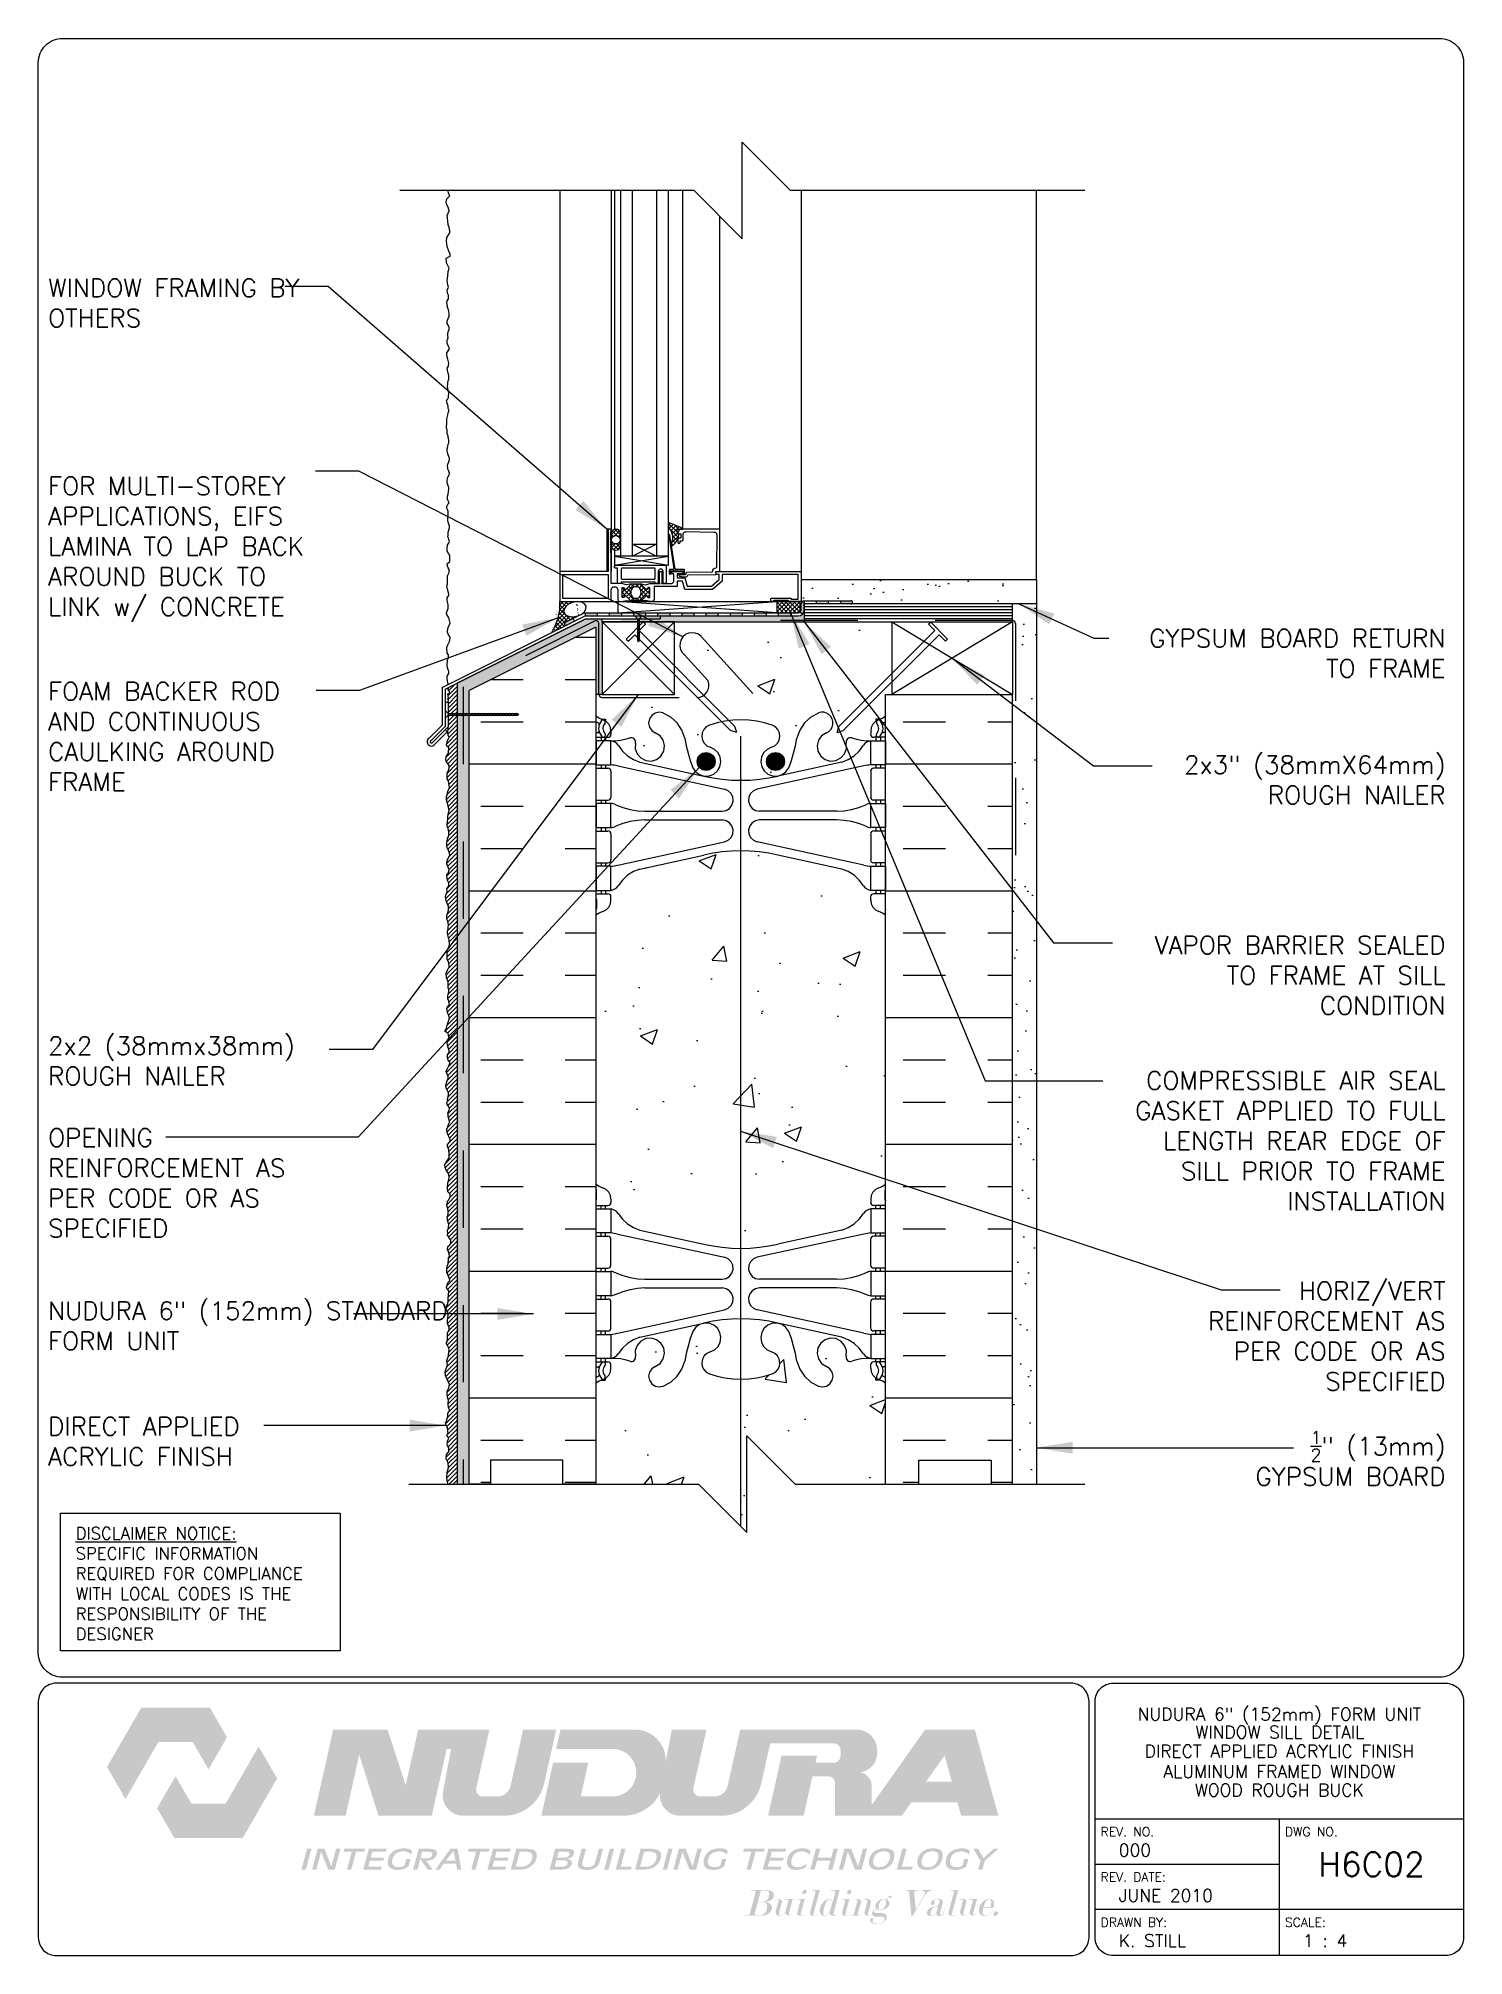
# Paper-space layout 'Layout1' of a CAD drawing. Header units: inches. Extents: x 0.42 to 7.8, y 0.49 to 10.41.
# The model-space entities are those that its viewports show. They can reach past a viewport. Long polylines and large blocks are cut down to what shows.
import ezdxf
from ezdxf.enums import TextEntityAlignment as Align

# ---------------------------------------------------------------- set-up
doc = ezdxf.new("R2010")
doc.units = ezdxf.units.IN
doc.header["$LTSCALE"] = 0.5
doc.header["$MEASUREMENT"] = 0
doc.linetypes.add('DASHED2', pattern=[0.375, 0.25, -0.125])
doc.linetypes.add('HIDDEN2', pattern=[0.1875, 0.125, -0.0625])
doc.layers.get('0').update_dxf_attribs({"linetype": 'CONTINUOUS'})
for name, color, linetype in [('HATCH', 12, 'CONTINUOUS'), ('LINE18', 9, 'CONTINUOUS'), ('line25', 2, 'CONTINUOUS'), ('LINE3', 3, 'CONTINUOUS'), ('LINE50', 5, 'CONTINUOUS'), ('LINE65', 3, 'CONTINUOUS'), ('LINE9', 9, 'CONTINUOUS'), ('LOGO', 7, 'CONTINUOUS'), ('TBK_LINE65', 3, 'CONTINUOUS'), ('TBK_TEXT', 4, 'CONTINUOUS'), ('TEXT', 4, 'CONTINUOUS'), ('Web_Edge', 9, 'CONTINUOUS')]:
    doc.layers.add(name, color=color, linetype=linetype)
doc.styles.add('DIM', font='romans.shx', dxfattribs={"width": 0.7})
doc.styles.add('ROMANS', font='romans')
doc.styles.get("Standard").update_dxf_attribs({"font": 'romans.shx'})
doc.dimstyles.new('ext_12', dxfattribs={"dimscale": 12, "dimtxt": 0.09375, "dimasz": 0.09375, "dimexe": 0.09375, "dimexo": 0.0625, "dimgap": 0.0625, "dimtad": 1, "dimdec": 1, "dimzin": 3, "dimdsep": 46, "dimlunit": 4, "dimtxsty": 'DIM', "dimcen": 0.09, "dimdle": 0.09375, "dimclrt": 4, "dimadec": 0, "dimazin": 0, "dimtfac": 1, "dimtdec": 1, "dimtmove": 2, "dimatfit": 3, "dimfxl": 1, "dimfrac": 2, "dimtolj": 1, "dimtzin": 0, "dimarcsym": 0})
pattern_1 = [(50, (0, 0), (3.586301, -0.3137607), [0.375, -4.125]), (355, (0, 0), (-0.6937567, 3.7609607), [0.3, -3.3]), (100.45144, (0.299, -0.026), (2.8925442, 3.4472), [0.318701, -3.5057106]), (46.1842, (0, 1), (5.3362067, -0.8275964), [0.5625, -6.1875]), (96.63564, (0.4447, 0.931), (4.67331, 4.870593), [0.478052, -5.258569]), (351.18416, (0, 1), (4.67331, 4.870593), [0.45, -4.95]), (21, (0.5, 0.75), (2.9845353, -2.0130945), [0.375, -4.125]), (326, (0.5, 0.75), (1.2165767, 3.62575), [0.3, -3.3]), (71.45144, (0.7487, 0.5822), (4.201112, 1.6126558), [0.318701, -3.5057106]), (37.5, (0, 0), (0.0607993, 1.66446927), [0, -3.26, 0, -3.35, 0, -3.3125]), (7.5, (0, 0), (1.3153477, 1.9720586), [0, -1.91, 0, -3.185, 0, -1.2625]), (327.5, (-1.115, 0), (2.6691122, -0.11277436), [0, -1.25, 0, -3.9, 0, -5.175]), (317.5, (-1.615, 0), (2.9159308, 0.500525), [0, -1.625, 0, -2.59, 0, -3.675])]

psp = doc.layouts.get("Layout1")

# ---------------------------------------------------------------- texts
at = {"layer": 'TBK_TEXT', "color": 7, "style": 'ROMANS'}
for s, p in [('REV. NO.', (5.9215, 1.107)), ('DWG NO.', (6.876, 1.107)), ('REV. DATE:', (5.9215, 0.8726)), ('DRAWN BY:', (5.9215, 0.6382)), ('SCALE:', (6.876, 0.6382))]:
    psp.add_text(s, height=0.04688, dxfattribs=at).set_placement(p)
at = {"layer": 'TEXT', "insert": (0.6134, 2.7065), "char_height": 0.0625, "width": 1.41371, "attachment_point": 1, "style": 'ROMANS'}
psp.add_mtext('{\\Fromans.shx|c1;\\LDISCLAIMER NOTICE:\\l\\PSPECIFIC INFORMATION REQUIRED FOR COMPLIANCE WITH LOCAL CODES IS THE RESPONSIBILITY OF THE DESIGNER}', dxfattribs=at)

msp = doc.modelspace()

# ---------------------------------------------------------------- texts
at = {"layer": 'TEXT', "char_height": 0.375}
for s, insert, width, attachment_point in [('WINDOW FRAMING BY OTHERS', (2793.917, 382.213), 5.75279, 4), ('FOR MULTI-STOREY APPLICATIONS, EIFS LAMINA TO LAP BACK AROUND BUCK TO LINK w/ CONCRETE', (2793.917, 377.112), 5.75279, 4), ('\\A1;GYPSUM BOARD RETURN TO FRAME', (2822.864, 374.958), 7.20976, 6), ('FOAM BACKER ROD AND CONTINUOUS CAULKING AROUND FRAME', (2793.917, 373.235), 5.75279, 4), ('\\A1;2x3" (38mmX64mm) ROUGH NAILER', (2822.864, 372.338), 7.20976, 6), ('\\A1;VAPOR BARRIER SEALED TO FRAME AT SILL CONDITION', (2822.864, 368.291), 7.20976, 6), ('2x2 (38mmx38mm) ROUGH NAILER', (2793.917, 366.519), 5.75279, 4), ('\\A1;{\\H1x;COMPRESSIBLE AIR SEAL GASKET APPLIED TO FULL LENGTH REAR EDGE OF SILL PRIOR TO FRAME INSTALLATION}', (2822.864, 364.863), 7.20976, 6), ('OPENING REINFORCEMENT AS PER CODE OR AS SPECIFIED', (2793.917, 363.991), 5.75279, 4), ('\\A1;{\\H1x;HORIZ/VERT REINFORCEMENT AS PER CODE OR AS SPECIFIED}', (2822.864, 360.82), 6.0168, 6), ('NUDURA 6" (152mm) STANDARD FORM UNIT ', (2793.917, 361.033), 9.23342, 4), ('DIRECT APPLIED ACRYLIC FINISH', (2793.917, 358.639), 5.28168, 4), ('\\A1;{\\H0.7x;\\S1/2;}" (13mm) GYPSUM BOARD', (2822.864, 358.29), 4.53432, 6)]:
    msp.add_mtext(s, dxfattribs=dict(at, insert=insert, width=width, attachment_point=attachment_point))

# ---------------------------------------------------------------- blocks, each defined once
blk = doc.blocks.new('TITLEBLOCK-Tag')
at = {"style": 'ROMANS'}
for tag, height, p in [('TITLE_LINE_1', 0.065, (0.927, -0.1328)), ('TITLE_LINE_2', 0.065, (0.9294, -0.2258)), ('CENTRE-LINE-3', 0.065, (0.927, -0.3246)), ('TITLE_LINE_4', 0.065, (0.927, -0.4299)), ('TITLE_LINE_5', 0.065, (0.927, -0.526)), ('DWG', 0.125, (1.4043, -0.9102))]:
    blk.add_attdef(tag, text='', height=height, dxfattribs=at).set_placement(p, align=Align.MIDDLE_CENTER)
for tag, p in [('LATEST_REVISION', (0.0954, -0.8366)), ('REVISION_DATE', (0.0954, -1.071)), ('DRAWN_BY', (0.0954, -1.3053)), ('SCALE', (1.0499, -1.3053))]:
    blk.add_attdef(tag, text='', height=0.065, dxfattribs=at).set_placement(p, align=Align.MIDDLE_LEFT)

# ---------------------------------------------------------------- hatches: boundary and pattern name
at = {"layer": 'HATCH'}
h = msp.add_hatch(dxfattribs=at)
h.set_pattern_fill('ANSI37', color=256, scale=0.5, style=0)
h.set_pattern_definition([(45, (85.127623, -147.035874), (-0.0441941738, 0.0441941738), []), (135, (85.127623, -147.035874), (-0.0441941738, -0.0441941738), [])])
h.paths.add_polyline_path([(2805.771, 377.188), (2805.771, 377.435, 0.973119), (2805.581, 377.44), (2805.581, 377.188, 1.00028)])
h.paths.add_polyline_path([(2805.588, 377.311, -1), (2805.763, 377.311, -1)], flags=16)
h.paths.add_polyline_path([(2806.942, 377.529), (2807.066, 377.529, 0.392741), (2807.047, 377.555), (2806.771, 377.666), (2806.771, 377.561, -0.314564), (2806.825, 377.218), (2806.829, 377.192), (2806.855, 377.192, 0.149443), (2806.958, 377.311), (2806.958, 377.311, -0.192913), (2806.966, 377.332, 0.089226), (2806.98, 377.426), (2806.961, 377.429, -0.315299), (2806.959, 377.432)])
h.paths.add_polyline_path([(2806.304, 376.15, -0.772598), (2806.329, 376.136, 0.343149), (2806.333, 376.124), (2806.35, 376.115, 0.131652), (2806.354, 376.114), (2806.372, 376.114, 0.414214), (2806.38, 376.122), (2806.38, 376.311, 0.414214), (2806.372, 376.319), (2806.354, 376.319, 0.131652), (2806.35, 376.318), (2806.333, 376.309, 0.343149), (2806.329, 376.297, -0.772598), (2806.304, 376.283), (2806.196, 376.39), (2805.99, 376.39), (2805.882, 376.283, -0.772598), (2805.857, 376.297, 0.343149), (2805.853, 376.309), (2805.837, 376.318, 0.131652), (2805.833, 376.319), (2805.814, 376.319, 0.414214), (2805.806, 376.311), (2805.806, 376.122, 0.414214), (2805.814, 376.114), (2805.833, 376.114, 0.131652), (2805.837, 376.115), (2805.853, 376.124, 0.343149), (2805.857, 376.136, -0.772598), (2805.882, 376.15), (2805.99, 376.043), (2806.196, 376.043)])
h.paths.add_polyline_path([(2806.121, 376.332), (2806.066, 376.332, 0.323848), (2806.009, 376.29, 0.326502), (2806.009, 376.143, 0.323848), (2806.066, 376.102), (2806.121, 376.102, 0.323848), (2806.178, 376.143, 0.326502), (2806.178, 376.29, 0.323848)], flags=16)
h = msp.add_hatch(dxfattribs=at)
h.set_pattern_fill('AR-SAND', color=256, scale=0.5)
h.set_pattern_definition([(37.5, (85.1276, -147.0839), (-0.03149668, 0.96341188), [0, -0.76, 0, -0.85, 0, -0.8125]), (7.5, (85.1276, -147.0839), (0.88488835, 1.41107303), [0, -0.41, 0, -0.685, 0, -0.2625]), (327.5, (84.5126, -147.0839), (1.55707093, 0.00282953), [0, -0.25, 0, -0.9, 0, -1.175]), (317.5, (84.5126, -147.0839), (1.5030633, 0.4388378), [0, -0.125, 0, -0.59, 0, -0.675])])
edge = h.paths.add_edge_path()
edge.add_line((2814.391, 376.483), (2809.516, 376.483))
edge.add_line((2809.516, 376.483), (2809.516, 375.983))
edge.add_arc((2809.578, 375.983), 0.0625, 90, 180, ccw=False)
edge.add_line((2809.578, 376.045), (2810.547, 376.045))
edge.add_line((2810.547, 376.045), (2810.547, 375.983))
edge.add_line((2810.547, 375.983), (2813.891, 375.983))
edge.add_line((2813.891, 375.983), (2813.891, 374.108))
edge.add_line((2813.891, 374.108), (2813.891, 357.753))
edge.add_line((2813.891, 357.753), (2814.391, 357.753))
edge.add_line((2814.391, 357.753), (2814.391, 376.483))
h = msp.add_hatch(dxfattribs=at)
h.set_pattern_fill('ANSI37', color=256, scale=0.5, style=0)
edge = h.paths.add_edge_path()
edge.add_ellipse((2804.831, 375.872), major_axis=(0.228, 0.062), ratio=0.634393, start_angle=67.7415, end_angle=279.8182, ccw=False)
edge.add_line((2804.882, 376.029), (2804.516, 376.029))
edge.add_arc((2803.488, 375.956), 1.03, -33.3175, 4.0877, ccw=False)
edge.add_line((2804.349, 375.39), (2804.656, 375.543))
edge.add_arc((2804.642, 375.571), 0.0313, 117.8751, 297.8751, ccw=False)
edge.add_line((2804.627, 375.599), (2804.909, 375.74))
h = msp.add_hatch(color=7, dxfattribs=at)
h.dxf.hatch_style = 1
h.paths.add_polyline_path([(2810.547, 376.045), (2810.328, 376.045), (2810.328, 375.983), (2810.547, 375.983, 1)])
h.paths.add_polyline_path([(2810.078, 376.045), (2809.828, 376.045), (2809.828, 375.983), (2810.078, 375.983)])
h.paths.add_polyline_path([(2809.578, 376.045, 0.414214), (2809.516, 375.983), (2809.516, 375.86, -0.250131), (2809.488, 375.808), (2809.542, 375.772, 0.198912), (2809.578, 375.86)])
h.paths.add_polyline_path([(2809.292, 375.798), (2809.042, 375.798), (2809.042, 375.735), (2809.292, 375.735)])
h.paths.add_polyline_path([(2808.792, 375.798), (2808.542, 375.798), (2808.542, 375.735), (2808.792, 375.735)])
h.paths.add_polyline_path([(2808.292, 375.798), (2808.042, 375.798), (2808.042, 375.735), (2808.292, 375.735)])
h.paths.add_polyline_path([(2807.792, 375.798), (2807.542, 375.798), (2807.542, 375.735), (2807.792, 375.735)])
h.paths.add_polyline_path([(2807.292, 375.798), (2807.042, 375.798), (2807.042, 375.735), (2807.292, 375.735)])
h.paths.add_polyline_path([(2806.792, 375.798), (2806.542, 375.798), (2806.542, 375.735), (2806.792, 375.735)])
h.paths.add_polyline_path([(2806.292, 375.798), (2806.042, 375.798), (2806.042, 375.735), (2806.292, 375.735)])
h.paths.add_polyline_path([(2805.792, 375.798), (2805.542, 375.798), (2805.542, 375.735), (2805.792, 375.735)])
h.paths.add_polyline_path([(2805.292, 375.798), (2805.042, 375.798), (2805.042, 375.735), (2805.292, 375.735)])
h.paths.add_polyline_path([(2804.819, 375.625), (2804.792, 375.681), (2804.627, 375.599, 1), (2804.656, 375.543)])
h = msp.add_hatch(dxfattribs=at)
h.set_pattern_fill('ANSI37', color=256, scale=0.5)
h.set_pattern_definition([(45, (0, 0.048), (-0.0441941738, 0.0441941738), []), (135, (0, 0.048), (-0.0441941738, -0.0441941738), [])])
h.paths.add_polyline_path([(2809.488, 376.029), (2809.009, 376.029), (2809.009, 375.798), (2809.488, 375.798)])
h = msp.add_hatch(dxfattribs=at)
h.set_pattern_fill('AR-SAND', color=256, scale=0.05)
h.set_pattern_definition([(37.5, (0, 0), (-0.003149668, 0.0963411885), [0, -0.076, 0, -0.085, 0, -0.08125]), (7.5, (0, 0), (0.088488835, 0.141107303), [0, -0.041, 0, -0.0685, 0, -0.02625]), (327.5, (-0.0615, 0), (0.155707093, 0.0002829527), [0, -0.025, 0, -0.09, 0, -0.1175]), (317.5, (-0.0615, 0), (0.15030633, 0.043883778), [0, -0.0125, 0, -0.059, 0, -0.0675])])
h.paths.add_polyline_path([(2809.578, 375.86, -0.414214), (2809.453, 375.735), (2806.096, 375.735), (2806.096, 375.672), (2805.783, 375.672), (2805.783, 375.608), (2809.578, 375.608)])
h.paths.add_polyline_path([(2802.516, 373.68), (2802.419, 373.68), (2802.391, 373.66), (2802.391, 357.753), (2802.516, 357.753)])
h.paths.add_polyline_path([(2802.641, 373.68), (2802.516, 373.68), (2802.516, 357.753), (2802.641, 357.753)])
h.paths.add_polyline_path([(2805.238, 375.625, -0.557537), (2805.328, 375.569), (2805.328, 374.108), (2805.391, 374.108), (2805.391, 375.608), (2805.391, 375.672), (2805.052, 375.672), (2802.391, 374.341), (2802.391, 373.711), (2802.516, 373.711), (2802.516, 374.264)])
h.paths.add_polyline_path([(2802.641, 374.186), (2805.266, 375.499), (2805.266, 374.108), (2805.328, 374.108), (2805.328, 375.569, 0.557537), (2805.238, 375.625), (2802.516, 374.264), (2802.516, 373.711), (2802.641, 373.711)], flags=17)
h = msp.add_hatch(dxfattribs=at)
h.set_pattern_fill('AR-CONC', color=256, scale=0.5)
h.set_pattern_definition(pattern_1)
h.paths.add_polyline_path([(2811.391, 375.608), (2806.891, 375.608), (2806.891, 374.699), (2808.025, 373.564, -0.030103), (2808.266, 373.579, -0.082755), (2808.914, 373.471, -0.735593), (2808.901, 373.013, 0.955472), (2809.04, 372.419), (2809.059, 372.423, 0.223253), (2809.26, 372.588, 0.053157), (2809.426, 373.202, -0.24438), (2809.874, 373.723, -1), (2810.037, 373.315, 2.182095), (2810.447, 373.102, -0.601435), (2810.567, 373.207, 0.10046), (2810.961, 373.149), (2811.066, 373.149), (2811.066, 373.219), (2811.018, 373.219, -0.414214), (2810.956, 373.282), (2810.956, 373.349, -0.249069), (2811.066, 373.557), (2811.066, 373.598), (2811.156, 373.598, 0.064398), (2811.266, 373.664), (2811.266, 374.108), (2811.391, 374.108), (2811.391, 374.36), (2810.388, 373.358), (2810.259, 373.317), (2810.299, 373.446), (2811.391, 374.537)])
h = msp.add_hatch(dxfattribs=at)
h.set_pattern_fill('INSUL', color=256, scale=7)
h.set_pattern_definition([(0, (85.1276, -147.084), (0, 2.625), []), (0, (85.1276, -146.209), (0, 2.625), [0.875, -0.875]), (0, (85.1276, -145.334), (0, 2.625), [0.875, -0.875])])
h.paths.add_polyline_path([(2805.266, 375.499), (2802.641, 374.186), (2802.641, 357.753), (2803.078, 357.753), (2803.078, 358.253), (2804.578, 358.253), (2804.578, 357.753), (2805.266, 357.753)])
h.paths.add_polyline_path([(2813.891, 374.108), (2811.266, 374.108), (2811.266, 357.753), (2811.953, 357.753), (2811.953, 358.253), (2813.453, 358.253), (2813.453, 357.753), (2813.891, 357.753)])
h = msp.add_hatch(dxfattribs=at)
h.set_pattern_fill('ANSI31', color=256, scale=0.5)
h.paths.add_polyline_path([(2802.203, 373.515), (2802.203, 373.437), (2802.208, 373.405), (2802.201, 373.38), (2802.198, 373.348), (2802.199, 373.303), (2802.207, 373.262), (2802.224, 373.217), (2802.188, 373.153), (2802.169, 373.067), (2802.185, 373.028), (2802.219, 373.001), (2802.21, 372.917), (2802.21, 372.903), (2802.194, 372.87), (2802.16, 372.817), (2802.157, 372.762), (2802.16, 372.723), (2802.188, 372.684), (2802.221, 372.634), (2802.224, 372.581), (2802.21, 372.531), (2802.18, 372.487), (2802.182, 372.362), (2802.196, 372.337), (2802.21, 372.303), (2802.227, 372.228), (2802.232, 372.181), (2802.216, 372.148), (2802.196, 372.095), (2802.182, 372.028), (2802.171, 371.989), (2802.171, 371.925), (2802.194, 371.828), (2802.224, 371.703), (2802.213, 371.659), (2802.199, 371.578), (2802.199, 371.523), (2802.185, 371.422), (2802.182, 371.37), (2802.205, 371.331), (2802.219, 371.261), (2802.219, 371.192), (2802.21, 371.157), (2802.188, 371.126), (2802.183, 371.067), (2802.176, 371.028), (2802.176, 370.964), (2802.193, 370.912), (2802.205, 370.893), (2802.23, 370.823), (2802.238, 370.789), (2802.216, 370.735), (2802.183, 370.676), (2802.176, 370.597), (2802.207, 370.533), (2802.223, 370.476), (2802.209, 370.427), (2802.207, 370.408), (2802.179, 370.37), (2802.181, 370.292), (2802.191, 370.26), (2802.217, 370.2), (2802.217, 370.139), (2802.191, 370.102), (2802.176, 370.085), (2802.181, 370.03), (2802.174, 369.993), (2802.163, 369.971), (2802.151, 369.922), (2802.155, 369.867), (2802.169, 369.814), (2802.189, 369.767), (2802.209, 369.719), (2802.209, 369.648), (2802.196, 369.587), (2802.179, 369.54), (2802.177, 369.495), (2802.179, 369.457), (2802.189, 369.427), (2802.207, 369.378), (2802.21, 369.33), (2802.205, 369.285), (2802.205, 369.248), (2802.188, 369.203), (2802.193, 369.159), (2802.202, 369.1), (2802.223, 369.013), (2802.233, 368.941), (2802.221, 368.885), (2802.184, 368.815), (2802.183, 368.748), (2802.181, 368.693), (2802.181, 368.67), (2802.184, 368.627), (2802.198, 368.589), (2802.216, 368.549), (2802.222, 368.467), (2802.21, 368.441), (2802.189, 368.397), (2802.16, 368.338), (2802.172, 368.238), (2802.205, 368.154), (2802.207, 368.033), (2802.216, 367.998), (2802.217, 367.939), (2802.202, 367.904), (2802.195, 367.859), (2802.2, 367.805), (2802.216, 367.755), (2802.229, 367.666), (2802.202, 367.666), (2802.188, 367.638), (2802.179, 367.605), (2802.183, 367.565), (2802.198, 367.502), (2802.209, 367.474), (2802.233, 367.41), (2802.217, 367.363), (2802.188, 367.278), (2802.167, 367.197), (2802.137, 367.136), (2802.205, 367.084), (2802.21, 367.06), (2802.219, 366.986), (2802.193, 366.947), (2802.183, 366.92), (2802.184, 366.902), (2802.195, 366.817), (2802.214, 366.774), (2802.226, 366.725), (2802.226, 366.695), (2802.193, 366.642), (2802.193, 366.59), (2802.205, 366.536), (2802.243, 366.484), (2802.216, 366.417), (2802.196, 366.377), (2802.183, 366.351), (2802.165, 366.299), (2802.179, 366.257), (2802.207, 366.198), (2802.207, 366.158), (2802.198, 366.139), (2802.184, 366.108), (2802.169, 366.068), (2802.157, 366.007), (2802.16, 365.962), (2802.181, 365.916), (2802.209, 365.856), (2802.212, 365.821), (2802.202, 365.779), (2802.191, 365.713), (2802.205, 365.693), (2802.179, 365.662), (2802.181, 365.618), (2802.203, 365.592), (2802.228, 365.54), (2802.226, 365.497), (2802.196, 365.437), (2802.202, 365.406), (2802.207, 365.37), (2802.214, 365.34), (2802.226, 365.3), (2802.235, 365.248), (2802.207, 365.191), (2802.2, 365.154), (2802.176, 365.107), (2802.176, 365.067), (2802.196, 364.998), (2802.221, 364.937), (2802.247, 364.887), (2802.236, 364.845), (2802.19, 364.788), (2802.193, 364.748), (2802.212, 364.71), (2802.223, 364.606), (2802.226, 364.547), (2802.226, 364.509), (2802.195, 364.471), (2802.162, 364.424), (2802.134, 364.373), (2802.139, 364.313), (2802.162, 364.257), (2802.214, 364.186), (2802.221, 364.118), (2802.217, 364.062), (2802.196, 363.996), (2802.188, 363.892), (2802.2, 363.807), (2802.245, 363.757), (2802.245, 363.694), (2802.209, 363.637), (2802.193, 363.613), (2802.181, 363.562), (2802.179, 363.533), (2802.179, 363.528), (2802.181, 363.505), (2802.198, 363.463), (2802.203, 363.404), (2802.203, 363.349), (2802.198, 363.319), (2802.186, 363.284), (2802.188, 363.257), (2802.189, 363.22), (2802.203, 363.173), (2802.217, 363.128), (2802.21, 363.079), (2802.209, 363.053), (2802.193, 363.017), (2802.193, 363), (2802.195, 362.956), (2802.191, 362.913), (2802.214, 362.88), (2802.229, 362.838), (2802.256, 362.805), (2802.261, 362.757), (2802.245, 362.715), (2802.2, 362.673), (2802.193, 362.617), (2802.2, 362.593), (2802.214, 362.572), (2802.223, 362.527), (2802.228, 362.466), (2802.21, 362.44), (2802.209, 362.392), (2802.205, 362.35), (2802.205, 362.316), (2802.191, 362.281), (2802.183, 362.255), (2802.174, 362.223), (2802.176, 362.178), (2802.179, 362.14), (2802.205, 362.076), (2802.21, 362.058), (2802.233, 362.017), (2802.236, 361.97), (2802.207, 361.937), (2802.191, 361.904), (2802.172, 361.824), (2802.174, 361.803), (2802.221, 361.754), (2802.214, 361.704), (2802.209, 361.661), (2802.203, 361.614), (2802.203, 361.548), (2802.2, 361.492), (2802.177, 361.456), (2802.163, 361.377), (2802.177, 361.349), (2802.196, 361.326), (2802.207, 361.284), (2802.207, 361.241), (2802.2, 361.203), (2802.188, 361.151), (2802.188, 361.109), (2802.191, 361.079), (2802.207, 361.05), (2802.221, 360.993), (2802.221, 360.942), (2802.205, 360.911), (2802.19, 360.894), (2802.191, 360.723), (2802.167, 360.688), (2802.171, 360.662), (2802.195, 360.609), (2802.218, 360.571), (2802.222, 360.528), (2802.211, 360.431), (2802.211, 360.415), (2802.173, 360.318), (2802.187, 360.221), (2802.193, 360.213), (2802.163, 360.148), (2802.139, 360.073), (2802.147, 360.004), (2802.175, 359.943), (2802.232, 359.816), (2802.22, 359.749), (2802.183, 359.68), (2802.183, 359.61), (2802.193, 359.572), (2802.195, 359.529), (2802.212, 359.502), (2802.212, 359.476), (2802.206, 359.456), (2802.205, 359.434), (2802.205, 359.399), (2802.208, 359.359), (2802.214, 359.335), (2802.233, 359.284), (2802.216, 359.25), (2802.199, 359.215), (2802.199, 359.181), (2802.189, 359.126), (2802.179, 359.094), (2802.175, 359.069), (2802.147, 359.025), (2802.157, 358.999), (2802.193, 358.918), (2802.197, 358.855), (2802.201, 358.806), (2802.179, 358.762), (2802.221, 358.706), (2802.191, 358.653), (2802.187, 358.619), (2802.185, 358.578), (2802.189, 358.546), (2802.216, 358.51), (2802.216, 358.432), (2802.21, 358.42), (2802.171, 358.369), (2802.165, 358.288), (2802.169, 358.258), (2802.181, 358.242), (2802.206, 358.187), (2802.208, 358.114), (2802.206, 358.064), (2802.2, 358.045), (2802.185, 357.995), (2802.179, 357.902), (2802.181, 357.821), (2802.203, 357.753), (2802.391, 357.753), (2802.391, 373.68), (2802.231, 373.68), (2802.209, 373.664), (2802.209, 373.65), (2802.186, 373.622), (2802.201, 373.572), (2802.207, 373.519)])
h.paths.add_polyline_path([(2802.203, 373.909), (2802.203, 373.888), (2802.21, 373.878), (2802.202, 373.864), (2802.207, 373.844), (2802.205, 373.826), (2802.197, 373.808), (2802.211, 373.779), (2802.21, 373.757), (2802.204, 373.734), (2802.205, 373.72), (2802.208, 373.711), (2802.391, 373.711), (2802.391, 374.341), (2802.209, 374.25), (2802.216, 374.237), (2802.2, 374.201), (2802.212, 374.186), (2802.232, 374.165), (2802.229, 374.134), (2802.2, 374.117), (2802.203, 374.082), (2802.204, 374.073), (2802.214, 374.032), (2802.2, 374.011), (2802.206, 373.997), (2802.212, 373.993), (2802.203, 373.945), (2802.209, 373.912)])
h = msp.add_hatch(dxfattribs=at)
h.set_pattern_fill('AR-CONC', color=256, scale=0.5)
h.set_pattern_definition(pattern_1)
h.paths.add_polyline_path([(2806.657, 373.723, -0.24438), (2807.106, 373.202, 0.053157), (2807.272, 372.588, 0.223253), (2807.472, 372.423), (2807.492, 372.419, 0.955472), (2807.63, 373.013, -0.735593), (2807.617, 373.471, -0.033193), (2807.873, 373.54), (2807.368, 374.045, -0.013115), (2807.355, 374.045), (2805.391, 374.045, -0.414214), (2805.328, 374.108), (2805.266, 374.108), (2805.266, 373.664, 0.064398), (2805.376, 373.598), (2805.466, 373.598), (2805.466, 373.557, -0.249069), (2805.576, 373.349), (2805.576, 373.282, -0.414214), (2805.513, 373.219), (2805.466, 373.219), (2805.466, 373.149), (2805.571, 373.149, 0.10046), (2805.964, 373.207, -0.601435), (2806.084, 373.102, 2.182095), (2806.494, 373.315, -1)])
h = msp.add_hatch(dxfattribs=at)
h.set_pattern_fill('AR-CONC', color=256, scale=0.5)
h.set_pattern_definition(pattern_1)
h.paths.add_polyline_path([(2811.266, 369.535, 0.082415), (2811.122, 369.614, -0.317837), (2810.956, 369.849), (2810.956, 369.917, -0.414214), (2811.018, 369.979), (2811.066, 369.979), (2811.066, 370.049), (2810.961, 370.049, -0.188973), (2810.805, 370.144, 0.196323), (2810.356, 370.491), (2809.034, 370.781, 0.057795), (2808.266, 370.87, 0.057795), (2807.498, 370.781), (2806.176, 370.491, 0.196323), (2805.727, 370.144, -0.188973), (2805.571, 370.049), (2805.466, 370.049), (2805.466, 369.979), (2805.513, 369.979, -0.414214), (2805.576, 369.917), (2805.576, 369.849, -0.317837), (2805.409, 369.614, 0.082415), (2805.266, 369.535), (2805.266, 363.972, 0.082415), (2805.409, 363.893, -0.317837), (2805.576, 363.657), (2805.576, 363.59, -0.414214), (2805.513, 363.527), (2805.466, 363.527), (2805.466, 363.457), (2805.571, 363.457, -0.188973), (2805.727, 363.362, 0.196323), (2806.176, 363.016), (2807.498, 362.725, 0.057795), (2808.266, 362.636, 0.057795), (2809.034, 362.725), (2810.356, 363.016, 0.196323), (2810.805, 363.362, -0.188973), (2810.961, 363.457), (2811.066, 363.457), (2811.066, 363.527), (2811.018, 363.527, -0.414214), (2810.956, 363.59), (2810.956, 363.657, -0.317837), (2811.122, 363.893, 0.082415), (2811.266, 363.972)])
h.paths.add_polyline_path([(2811.266, 359.842, 0.064398), (2811.156, 359.908), (2811.066, 359.908), (2811.066, 359.95, -0.249069), (2810.956, 360.157), (2810.956, 360.225, -0.414214), (2811.018, 360.287), (2811.066, 360.287), (2811.066, 360.357), (2810.961, 360.357, 0.10046), (2810.567, 360.3, -0.601435), (2810.447, 360.405, 2.182095), (2810.037, 360.192, -1), (2809.874, 359.783, -0.24438), (2809.426, 360.304, 0.053157), (2809.26, 360.918, 1.553132), (2808.901, 360.494, -0.735593), (2808.914, 360.036, -0.082755), (2808.266, 359.928, -0.082755), (2807.617, 360.036, -0.735593), (2807.63, 360.494, 1.553132), (2807.272, 360.918, 0.053157), (2807.106, 360.304, -0.24438), (2806.657, 359.783, -1), (2806.494, 360.192, 2.182095), (2806.084, 360.405, -0.601435), (2805.964, 360.3, 0.10046), (2805.571, 360.357), (2805.466, 360.357), (2805.466, 360.287), (2805.513, 360.287, -0.414214), (2805.576, 360.225), (2805.576, 360.157, -0.249069), (2805.466, 359.95), (2805.466, 359.908), (2805.376, 359.908, 0.064398), (2805.266, 359.842), (2805.266, 357.753), (2807.391, 357.753), (2808.391, 356.753), (2808.391, 358.753), (2809.391, 357.753), (2811.266, 357.753)])
at = {"layer": 'LINE65'}
for points in [[(2807.735, 372.719, 1), (2807.36, 372.719, 1)], [(2809.172, 372.719, 1), (2808.797, 372.719, 1)]]:
    msp.add_hatch(color=256, dxfattribs=at).paths.add_polyline_path(points)

# ---------------------------------------------------------------- linework, layer by layer
at = {"layer": 'HATCH'}
for p, q in [((2804.516, 384.544), (2804.516, 376.654)), ((2805.581, 384.544), (2805.581, 376.654)), ((2805.646, 384.544), (2805.646, 377.525)), ((2807.067, 377.529), (2807.067, 384.544)), ((2809.516, 384.544), (2809.516, 376.654)), ((2814.391, 376.483), (2814.391, 384.544)), ((2807.83, 377.529), (2807.83, 384.011)), ((2805.646, 377.098), (2805.646, 376.748)), ((2805.646, 376.968), (2806.771, 376.781)), ((2805.646, 376.781), (2806.771, 376.968)), ((2806.221, 376.39), (2805.966, 376.39)), ((2805.716, 375.798), (2809.009, 376.029)), ((2809.009, 375.798), (2805.716, 376.029)), ((2806.221, 376.043), (2805.966, 376.043)), ((2805.391, 375.608), (2806.891, 374.108)), ((2806.891, 375.608), (2805.391, 374.108)), ((2813.891, 375.92), (2809.578, 375.92)), ((2813.891, 375.858), (2809.578, 375.858)), ((2813.891, 375.795), (2809.578, 375.795)), ((2813.891, 375.733), (2809.578, 375.733)), ((2813.891, 375.67), (2809.578, 375.67)), ((2811.391, 375.608), (2813.891, 374.108)), ((2813.891, 375.608), (2811.391, 374.108)), ((2805.391, 374.108), (2805.266, 374.108))]:
    msp.add_line(p, q, dxfattribs=at)
at = {"layer": 'HATCH', "color": 4, "linetype": 'DASHED2', "ltscale": 0.5}
for p, q in [((2813.891, 375.639), (2808.578, 375.639)), ((2813.953, 375.577), (2813.953, 369.608))]:
    msp.add_line(p, q, dxfattribs=at)
at = {"layer": 'HATCH'}
msp.add_lwpolyline([(2802.203, 374.317), (2802.181, 374.428), (2802.183, 374.487), (2802.22, 374.54), (2802.22, 374.587), (2802.201, 374.614), (2802.191, 374.661), (2802.183, 374.706), (2802.191, 374.815), (2802.212, 374.872), (2802.212, 374.925), (2802.185, 374.959), (2802.179, 375.079), (2802.197, 375.131), (2802.229, 375.202), (2802.247, 375.282), (2802.228, 375.314), (2802.201, 375.352), (2802.187, 375.396), (2802.2, 375.473), (2802.21, 375.509), (2802.242, 375.583), (2802.217, 375.695), (2802.171, 375.774), (2802.17, 375.798), (2802.206, 375.885), (2802.206, 375.913), (2802.203, 375.972), (2802.192, 376.027), (2802.181, 376.065), (2802.185, 376.105), (2802.216, 376.156), (2802.218, 376.185), (2802.192, 376.285), (2802.178, 376.351), (2802.188, 376.396), (2802.191, 376.458), (2802.188, 376.51), (2802.191, 376.564), (2802.227, 376.633), (2802.227, 376.647), (2802.226, 376.693), (2802.204, 376.731), (2802.193, 376.76), (2802.185, 376.812), (2802.236, 376.862), (2802.236, 376.973), (2802.226, 377.013), (2802.199, 377.043), (2802.184, 377.079), (2802.184, 377.136), (2802.188, 377.177), (2802.193, 377.207), (2802.218, 377.238), (2802.23, 377.278), (2802.217, 377.317), (2802.209, 377.343), (2802.195, 377.371), (2802.201, 377.406), (2802.207, 377.466), (2802.229, 377.556), (2802.229, 377.592), (2802.209, 377.651), (2802.203, 377.675), (2802.199, 377.716), (2802.195, 377.764), (2802.207, 377.84), (2802.205, 377.852), (2802.204, 377.9), (2802.191, 377.939), (2802.179, 377.964), (2802.179, 377.998), (2802.187, 378.026), (2802.194, 378.045), (2802.204, 378.055), (2802.224, 378.074), (2802.204, 378.115), (2802.187, 378.149), (2802.187, 378.171), (2802.193, 378.211), (2802.203, 378.255), (2802.211, 378.311), (2802.219, 378.358), (2802.216, 378.39), (2802.198, 378.45), (2802.185, 378.492), (2802.181, 378.535), (2802.188, 378.577), (2802.195, 378.608), (2802.222, 378.653), (2802.232, 378.685), (2802.215, 378.732), (2802.199, 378.769), (2802.194, 378.8), (2802.193, 378.834), (2802.199, 378.877), (2802.217, 378.924), (2802.232, 378.966), (2802.233, 378.997), (2802.207, 379.071), (2802.187, 379.119), (2802.181, 379.155), (2802.18, 379.194), (2802.196, 379.242), (2802.206, 379.289), (2802.218, 379.319), (2802.217, 379.365), (2802.212, 379.411), (2802.206, 379.434), (2802.206, 379.458), (2802.181, 379.512), (2802.181, 379.579), (2802.169, 379.642), (2802.179, 379.728), (2802.178, 379.798), (2802.184, 379.845), (2802.197, 379.898), (2802.205, 379.937), (2802.216, 379.972), (2802.219, 379.997), (2802.206, 380.027), (2802.203, 380.077), (2802.173, 380.156), (2802.172, 380.188), (2802.188, 380.216), (2802.208, 380.255), (2802.21, 380.277), (2802.218, 380.346), (2802.204, 380.405), (2802.194, 380.441), (2802.19, 380.493), (2802.195, 380.531), (2802.196, 380.56), (2802.202, 380.598), (2802.216, 380.633), (2802.217, 380.711), (2802.203, 380.758), (2802.196, 380.787), (2802.184, 380.862), (2802.213, 380.906), (2802.213, 380.92), (2802.219, 380.969), (2802.2, 381.049), (2802.184, 381.101), (2802.175, 381.147), (2802.178, 381.182), (2802.203, 381.221), (2802.203, 381.225), (2802.231, 381.26), (2802.227, 381.283), (2802.194, 381.346), (2802.182, 381.382), (2802.18, 381.433), (2802.19, 381.463), (2802.207, 381.487), (2802.206, 381.501), (2802.196, 381.532), (2802.196, 381.552), (2802.196, 381.583), (2802.207, 381.617), (2802.22, 381.652), (2802.223, 381.652), (2802.222, 381.707), (2802.196, 381.766), (2802.186, 381.785), (2802.182, 381.833), (2802.203, 381.89), (2802.221, 381.938), (2802.224, 381.991), (2802.22, 382.043), (2802.212, 382.07), (2802.199, 382.104), (2802.186, 382.139), (2802.188, 382.153), (2802.173, 382.223), (2802.186, 382.258), (2802.209, 382.3), (2802.21, 382.326), (2802.209, 382.375), (2802.193, 382.418), (2802.187, 382.434), (2802.186, 382.466), (2802.193, 382.5), (2802.204, 382.523), (2802.21, 382.54), (2802.2, 382.587), (2802.193, 382.614), (2802.187, 382.624), (2802.192, 382.636), (2802.182, 382.679), (2802.194, 382.772), (2802.202, 382.863), (2802.226, 382.936), (2802.206, 382.973), (2802.172, 383.044), (2802.164, 383.144), (2802.245, 383.184), (2802.242, 383.227), (2802.219, 383.288), (2802.185, 383.381), (2802.168, 383.492), (2802.177, 383.571), (2802.236, 383.664), (2802.236, 383.706), (2802.221, 383.774), (2802.204, 383.828), (2802.2, 383.91), (2802.187, 383.976), (2802.183, 384.025), (2802.226, 384.121), (2802.226, 384.127), (2802.206, 384.199), (2802.179, 384.242), (2802.164, 384.308), (2802.179, 384.368), (2802.238, 384.431), (2802.213, 384.482), (2802.203, 384.544)], dxfattribs=at)
for points in [[(2806.942, 377.529), (2807.067, 377.529), (2807.067, 377.532, 0.36397), (2807.047, 377.555), (2806.771, 377.666), (2806.771, 377.561, -0.314564), (2806.825, 377.218), (2806.829, 377.192), (2806.855, 377.192, 0.264552), (2806.98, 377.426), (2806.961, 377.429, -0.315299), (2806.959, 377.432)], [(2805.581, 377.44), (2805.581, 377.188, 1), (2805.771, 377.188), (2805.771, 377.435, 0.973119)], [(2806.173, 376.3, 0.273456), (2806.121, 376.332), (2806.066, 376.332, 0.273456), (2806.013, 376.3), (2806, 376.277, 0.256981), (2806, 376.156), (2806.013, 376.133, 0.273456), (2806.066, 376.102), (2806.121, 376.102, 0.273456), (2806.173, 376.133), (2806.186, 376.156, 0.256981), (2806.186, 376.277)]]:
    msp.add_lwpolyline(points, format="xyb", close=True, dxfattribs=at)
msp.add_circle((2805.676, 377.311), 0.0875, dxfattribs=at)
msp.add_arc((2803.488, 375.956), 1.03, 326.6825, 4.0877, dxfattribs=at)
at = {"layer": 'HATCH', "color": 4, "linetype": 'DASHED2', "ltscale": 0.5}
msp.add_arc((2813.891, 375.577), 0.0625, 0, 90, dxfattribs=at)
at = {"layer": 'LINE18'}
for p, q in [((2805.771, 384.544), (2805.771, 376.968)), ((2806.771, 376.968), (2806.771, 384.544)), ((2805.487, 377.529), (2805.487, 376.654)), ((2805.581, 377.529), (2805.487, 377.529)), ((2805.487, 376.654), (2804.531, 376.654)), ((2805.04, 375.735), (2809.453, 375.735)), ((2806.246, 375.608), (2806.29, 375.564)), ((2812.197, 375.608), (2812.153, 375.564)), ((2805.893, 375.255), (2805.938, 375.211)), ((2806.07, 375.343), (2808.055, 373.358)), ((2806.158, 375.432), (2808.144, 373.446)), ((2812.285, 375.432), (2810.299, 373.446)), ((2812.373, 375.343), (2810.388, 373.358)), ((2812.55, 375.255), (2812.506, 375.211)), ((2808.184, 373.317), (2808.055, 373.358)), ((2808.184, 373.317), (2808.144, 373.446)), ((2810.259, 373.317), (2810.299, 373.446)), ((2810.259, 373.317), (2810.388, 373.358))]:
    msp.add_line(p, q, dxfattribs=at)
for points in [[(2805.814, 376.114, -0.414214), (2805.806, 376.122), (2805.806, 376.311, -0.414214), (2805.814, 376.319), (2805.833, 376.319, -0.131652), (2805.837, 376.318), (2805.853, 376.309, -0.343149), (2805.857, 376.297, 0.772598), (2805.882, 376.283), (2805.973, 376.373, 0.713293), (2805.965, 376.39), (2805.888, 376.38), (2805.803, 376.403, 0.065543), (2805.796, 376.404), (2805.581, 376.404), (2805.581, 377.039), (2805.561, 377.059), (2805.581, 377.079), (2805.561, 377.099), (2805.581, 377.119), (2805.561, 377.139), (2805.581, 377.159), (2805.561, 377.179), (2805.581, 377.199), (2805.561, 377.219), (2805.581, 377.239), (2805.561, 377.259), (2805.581, 377.279), (2805.561, 377.299), (2805.581, 377.319), (2805.561, 377.339), (2805.581, 377.359), (2805.561, 377.379), (2805.581, 377.399), (2805.561, 377.419), (2805.581, 377.439), (2805.561, 377.459), (2805.581, 377.479), (2805.581, 377.529), (2805.516, 377.529), (2805.516, 376.654), (2804.516, 376.654), (2804.516, 376.029), (2805.581, 376.029), (2805.581, 376.271, -1), (2805.716, 376.271), (2805.716, 376.087, 0.414214), (2805.774, 376.029), (2805.796, 376.029, 0.065543), (2805.803, 376.03), (2805.888, 376.053), (2805.965, 376.043, 0.713293), (2805.973, 376.06), (2805.882, 376.15, 0.772598), (2805.857, 376.136, -0.343149), (2805.853, 376.124), (2805.837, 376.115, -0.131652), (2805.833, 376.114)], [(2807.008, 377.276, -0.414214), (2807.023, 377.291), (2807.055, 377.291, 0.414214), (2807.07, 377.306), (2807.07, 377.416, -0.418403), (2807.132, 377.478), (2807.71, 377.47, -0.413933), (2807.769, 377.409), (2807.76, 376.739, -0.407793), (2807.745, 376.724, 0.413876), (2807.676, 376.653, -0.412234), (2807.661, 376.638), (2807.143, 376.631, 0.339454), (2807.128, 376.62), (2807.12, 376.586), (2807.012, 376.584), (2807.012, 376.589, 1), (2806.982, 376.589), (2806.982, 376.582, 0.372719), (2807.008, 376.553), (2807.029, 376.55), (2807.114, 376.539, 0.380036), (2807.169, 376.577), (2807.17, 376.581), (2807.739, 376.589, 0.457705), (2807.753, 376.607), (2807.746, 376.654), (2807.83, 376.654), (2807.83, 377.529), (2807.009, 377.529, 0.267949), (2806.996, 377.522), (2806.96, 377.458, 0.57735), (2806.973, 377.435), (2807.02, 377.435), (2807.02, 377.341), (2806.988, 377.341, 0.414214), (2806.958, 377.311), (2806.958, 377.257, 0.414214), (2806.973, 377.242), (2806.993, 377.242, 0.414214), (2807.008, 377.257)], [(2806.657, 376.414), (2806.657, 376.654, 1), (2806.557, 376.654), (2806.557, 376.414, -0.414214), (2806.547, 376.404), (2806.505, 376.404, -0.414214), (2806.495, 376.414), (2806.495, 376.425, 0.414214), (2806.485, 376.435), (2805.798, 376.435, 0.414214), (2805.788, 376.425), (2805.788, 376.414, -0.414214), (2805.778, 376.404), (2805.718, 376.404, -0.414214), (2805.708, 376.414), (2805.708, 376.719), (2805.677, 376.719, -1), (2805.677, 376.781), (2806.719, 376.781), (2806.719, 376.414, -0.414214), (2806.709, 376.404), (2806.667, 376.404, -0.414214)], [(2805.803, 376.719, 0.414214), (2805.788, 376.704), (2805.788, 376.512, 0.414214), (2805.803, 376.497), (2806.48, 376.497, 0.414214), (2806.495, 376.512), (2806.495, 376.704, 0.414214), (2806.48, 376.719)], [(2806.582, 376.421), (2806.582, 376.654), (2806.632, 376.654), (2806.632, 376.421), (2806.622, 376.404), (2806.818, 376.404, 0.414214), (2806.88, 376.466), (2806.88, 376.604), (2806.818, 376.604), (2806.818, 376.612, -0.325505), (2806.838, 376.641), (2806.88, 376.654), (2807.052, 376.654, -0.414214), (2807.067, 376.639), (2807.067, 376.619, -0.414214), (2807.052, 376.604), (2806.945, 376.604), (2806.945, 376.521), (2807.109, 376.521), (2807.156, 376.346), (2807.656, 376.346), (2807.817, 376.486), (2807.817, 376.589), (2807.765, 376.589, -0.36397), (2807.755, 376.597), (2807.747, 376.642, -0.466308), (2807.757, 376.654), (2809.516, 376.654), (2809.516, 376.029), (2809.261, 376.029, -0.414214), (2809.251, 376.039), (2809.251, 376.044, 0.414214), (2809.241, 376.054), (2808.956, 376.054, 0.414214), (2808.946, 376.044), (2808.946, 376.039, -0.424806), (2808.936, 376.029), (2808.901, 376.029, -0.424806), (2808.891, 376.039), (2808.891, 376.094, -0.414214), (2808.901, 376.104), (2809.296, 376.104, -0.414214), (2809.306, 376.094), (2809.306, 376.089, 0.414214), (2809.316, 376.079), (2809.451, 376.079), (2809.451, 376.589), (2807.882, 376.589), (2807.882, 376.455), (2807.679, 376.281), (2807.106, 376.281), (2807.059, 376.456), (2806.945, 376.456), (2806.945, 376.339), (2806.471, 376.339), (2806.471, 376.087, -0.414214), (2806.413, 376.029), (2806.39, 376.029, -0.065543), (2806.383, 376.03), (2806.299, 376.053), (2806.222, 376.043, -0.713293), (2806.213, 376.06), (2806.304, 376.15, -0.772598), (2806.329, 376.136, 0.343149), (2806.333, 376.124), (2806.35, 376.115, 0.131652), (2806.354, 376.114), (2806.372, 376.114, 0.414214), (2806.38, 376.122), (2806.38, 376.311, 0.414214), (2806.372, 376.319), (2806.354, 376.319, 0.131652), (2806.35, 376.318), (2806.333, 376.309, 0.343149), (2806.329, 376.297, -0.772598), (2806.304, 376.283), (2806.213, 376.373, -0.713293), (2806.222, 376.39), (2806.299, 376.38), (2806.383, 376.403, -0.065543), (2806.39, 376.404), (2806.592, 376.404)]]:
    msp.add_lwpolyline(points, format="xyb", close=True, dxfattribs=at)
for points in [[(2806.021, 376.968), (2806.021, 377.218), (2806.521, 377.218), (2806.521, 376.968)], [(2805.646, 376.781), (2806.771, 376.781), (2806.771, 376.968), (2805.646, 376.968)], [(2805.516, 376.589), (2805.516, 376.094), (2804.581, 376.094), (2804.581, 376.589)]]:
    msp.add_lwpolyline(points, close=True, dxfattribs=at)
at = {"layer": 'LINE18', "linetype": 'HIDDEN2'}
msp.add_lwpolyline([(2806.815, 376.669), (2807.07, 376.669, -0.414214), (2807.075, 376.664), (2807.075, 376.609, 1), (2807.1, 376.609), (2807.1, 376.681, 0.414214), (2807.087, 376.694), (2806.915, 376.694, -0.370632), (2806.903, 376.704), (2806.796, 377.407, 0.995096), (2806.778, 377.404), (2806.876, 376.708, -0.455835), (2806.864, 376.694), (2806.797, 376.694, 0.414214), (2806.785, 376.681), (2806.785, 376.609, 1), (2806.81, 376.609), (2806.81, 376.664, -0.414214)], format="xyb", close=True, dxfattribs=at)
at = {"layer": 'LINE18', "flags": 128}
msp.add_lwpolyline([(2805.266, 376.029), (2809.009, 376.029)], dxfattribs=at)
at = {"layer": 'LINE18'}
for points in [[(2806.246, 375.608), (2805.893, 375.255)], [(2812.197, 375.608), (2812.55, 375.255)], [(2806.07, 375.343), (2805.938, 375.211)], [(2806.158, 375.432), (2806.29, 375.564)], [(2812.285, 375.432), (2812.153, 375.564)], [(2812.373, 375.343), (2812.506, 375.211)]]:
    msp.add_lwpolyline(points, dxfattribs=at)
at = {"layer": 'line25', "color": 12}
for p, q in [((2806.021, 376.968), (2806.021, 384.544)), ((2806.521, 384.544), (2806.521, 376.968)), ((2806.021, 377.218), (2806.521, 376.968)), ((2806.521, 377.218), (2806.021, 376.968))]:
    msp.add_line(p, q, dxfattribs=at)
at = {"layer": 'line25'}
for p, q in [((2811.391, 375.608), (2813.891, 375.608)), ((2811.391, 375.608), (2811.391, 374.108)), ((2813.891, 375.608), (2813.891, 374.108)), ((2805.266, 375.499), (2805.266, 357.753)), ((2811.266, 357.753), (2811.266, 374.108)), ((2811.266, 374.108), (2813.891, 374.108))]:
    msp.add_line(p, q, dxfattribs=at)
msp.add_lwpolyline([(2805.391, 374.108), (2806.891, 374.108), (2806.891, 375.608), (2805.391, 375.608)], close=True, dxfattribs=at)
at = {"layer": 'line25', "color": 12, "extrusion": (0, 0, -1)}
msp.add_ellipse((2804.831, 375.872), major_axis=(0.228, 0.062), ratio=0.634393, start_param=-1.570796, end_param=4.712389, dxfattribs=at)
at = {"layer": 'LINE50', "linetype": 'DASHED2', "ltscale": 0.5}
for p, q in [((2805.238, 375.625), (2802.516, 374.264)), ((2805.328, 374.108), (2805.328, 375.569)), ((2807.442, 375.31), (2809.126, 373.454)), ((2807.589, 374.386), (2807.1, 374.926)), ((2802.516, 374.264), (2802.516, 357.753)), ((2805.391, 374.045), (2807.37, 374.045))]:
    msp.add_line(p, q, dxfattribs=at)
at = {"layer": 'LINE50'}
for p, q in [((2802.641, 357.753), (2802.641, 374.186)), ((2813.891, 357.753), (2813.891, 374.108))]:
    msp.add_line(p, q, dxfattribs=at)
for points in [[(2805.266, 375.499), (2802.641, 374.186)], [(2805.266, 357.753), (2804.578, 357.753), (2804.578, 358.253), (2803.078, 358.253), (2803.078, 357.753), (2802.641, 357.753)], [(2811.266, 357.753), (2811.953, 357.753), (2811.953, 358.253), (2813.453, 358.253), (2813.453, 357.753), (2813.891, 357.753)]]:
    msp.add_lwpolyline(points, dxfattribs=at)
at = {"layer": 'LINE50', "linetype": 'DASHED2', "ltscale": 0.5}
for centre, radius, start, end in [((2805.266, 375.569), 0.0625, 0, 116.5651), ((2807.259, 375.129), 0.257, 44.5514, 231.9548), ((2807.362, 374.291), 0.245, 268.194, 22.7687), ((2805.391, 374.108), 0.0625, 180, 270)]:
    msp.add_arc(centre, radius, start, end, dxfattribs=at)
at = {"layer": 'LINE65'}
msp.add_line((2808.259, 373.244), (2808.259, 356.885), dxfattribs=at)
for centre in [(2807.547, 372.719), (2808.984, 372.719)]:
    msp.add_circle(centre, 0.188, dxfattribs=at)
at = {"layer": 'LINE9'}
for p, q in [((2808.297, 383.544), (2808.297, 385.544)), ((2808.297, 385.544), (2809.297, 384.544)), ((2807.297, 384.544), (2801.203, 384.544)), ((2808.297, 383.544), (2807.297, 384.544)), ((2815.391, 384.544), (2809.297, 384.544)), ((2814.391, 376.483), (2809.516, 376.483)), ((2814.391, 376.483), (2814.391, 357.753)), ((2805.716, 376.029), (2805.716, 375.798)), ((2809.009, 376.029), (2809.009, 375.798)), ((2809.009, 376.029), (2809.488, 376.029)), ((2809.488, 376.029), (2809.488, 375.808)), ((2809.578, 376.045), (2809.578, 375.608)), ((2814.391, 375.983), (2809.578, 375.983)), ((2809.828, 376.045), (2809.828, 375.983)), ((2810.078, 376.045), (2810.078, 375.983)), ((2810.328, 376.045), (2810.328, 375.983)), ((2813.891, 375.608), (2813.891, 375.983)), ((2802.078, 374.254), (2805.04, 375.735)), ((2802.141, 374.216), (2805.017, 375.654)), ((2804.819, 375.625), (2804.792, 375.681)), ((2805.042, 375.798), (2805.042, 375.735)), ((2805.292, 375.798), (2805.292, 375.735)), ((2805.391, 375.608), (2813.891, 375.608)), ((2805.542, 375.798), (2805.542, 375.735)), ((2805.689, 375.735), (2805.845, 375.735)), ((2805.792, 375.798), (2805.792, 375.735)), ((2806.042, 375.798), (2806.042, 375.735)), ((2806.064, 375.735), (2806.126, 375.673)), ((2806.119, 375.655), (2806.165, 375.59)), ((2806.119, 375.592), (2806.165, 375.527)), ((2806.126, 375.673), (2806.126, 375.225)), ((2806.126, 375.673), (2806.126, 375.225)), ((2806.22, 375.735), (2806.158, 375.673)), ((2806.158, 375.673), (2806.158, 375.225)), ((2806.292, 375.798), (2806.292, 375.735)), ((2806.542, 375.798), (2806.542, 375.735)), ((2806.596, 375.735), (2806.596, 375.672)), ((2806.792, 375.798), (2806.792, 375.735)), ((2807.042, 375.798), (2807.042, 375.735)), ((2807.292, 375.798), (2807.292, 375.735)), ((2807.542, 375.798), (2807.542, 375.735)), ((2807.792, 375.798), (2807.792, 375.735)), ((2808.042, 375.798), (2808.042, 375.735)), ((2808.292, 375.798), (2808.292, 375.735)), ((2808.542, 375.798), (2808.542, 375.735)), ((2808.792, 375.798), (2808.792, 375.735)), ((2809.009, 375.798), (2809.453, 375.798)), ((2809.042, 375.798), (2809.042, 375.735)), ((2809.292, 375.798), (2809.292, 375.735)), ((2809.542, 375.772), (2809.488, 375.808)), ((2806.119, 375.53), (2806.165, 375.465)), ((2806.119, 375.467), (2806.165, 375.402)), ((2806.119, 375.405), (2806.165, 375.34)), ((2806.119, 375.342), (2806.165, 375.277)), ((2806.119, 375.28), (2806.165, 375.215)), ((2806.126, 375.225), (2806.142, 375.194)), ((2806.158, 375.225), (2806.142, 375.194)), ((2802.078, 374.254), (2802.078, 373.471)), ((2802.141, 374.216), (2802.141, 373.445)), ((2802.391, 374.341), (2802.391, 357.753)), ((2802.141, 373.945), (2802.203, 373.945)), ((2802.141, 373.945), (2802.141, 373.445)), ((2802.141, 373.774), (2802.203, 373.711)), ((2802.141, 373.617), (2802.203, 373.68)), ((2802.203, 373.945), (2802.203, 373.437)), ((2802.203, 373.711), (2803.637, 373.711)), ((2802.203, 373.68), (2802.651, 373.68)), ((2802.203, 373.68), (2803.637, 373.68)), ((2802.221, 373.673), (2802.286, 373.718)), ((2802.283, 373.673), (2802.348, 373.718)), ((2802.346, 373.673), (2802.411, 373.718)), ((2802.408, 373.673), (2802.473, 373.718)), ((2802.471, 373.673), (2802.536, 373.718)), ((2802.533, 373.673), (2802.598, 373.718)), ((2802.596, 373.673), (2802.661, 373.718)), ((2802.658, 373.673), (2802.723, 373.718)), ((2802.721, 373.673), (2802.786, 373.718)), ((2802.783, 373.673), (2802.848, 373.718)), ((2802.846, 373.673), (2802.911, 373.718)), ((2802.908, 373.673), (2802.973, 373.718)), ((2802.971, 373.673), (2803.036, 373.718)), ((2803.033, 373.673), (2803.098, 373.718)), ((2803.096, 373.673), (2803.161, 373.718)), ((2803.158, 373.673), (2803.223, 373.718)), ((2803.221, 373.673), (2803.286, 373.718)), ((2803.283, 373.673), (2803.348, 373.718)), ((2803.346, 373.673), (2803.411, 373.718)), ((2803.408, 373.673), (2803.473, 373.718)), ((2803.471, 373.673), (2803.536, 373.718)), ((2803.533, 373.673), (2803.598, 373.718)), ((2803.582, 373.673), (2803.647, 373.718)), ((2803.637, 373.711), (2803.669, 373.695)), ((2803.637, 373.68), (2803.669, 373.695)), ((2802.078, 373.471), (2801.808, 373.202)), ((2802.141, 373.445), (2801.843, 373.149)), ((2802.141, 373.445), (2801.843, 373.149)), ((2802.203, 373.437), (2801.872, 373.107)), ((2802.142, 373.377), (2801.872, 373.107)), ((2802.186, 373.333), (2801.908, 373.055)), ((2802.142, 373.377), (2802.186, 373.333)), ((2808.391, 356.753), (2808.391, 358.753)), ((2808.391, 358.753), (2809.391, 357.753)), ((2801.391, 357.753), (2807.391, 357.753)), ((2808.391, 356.753), (2807.391, 357.753)), ((2809.391, 357.753), (2815.391, 357.753))]:
    msp.add_line(p, q, dxfattribs=at)
at = {"layer": 'LINE9', "ltscale": 0.5}
for p, q in [((2809.516, 375.86), (2809.516, 375.983)), ((2809.578, 375.858), (2809.578, 376.045)), ((2809.578, 376.045), (2810.547, 376.045)), ((2805.025, 375.798), (2809.453, 375.798)), ((2805.052, 375.672), (2806.596, 375.672))]:
    msp.add_line(p, q, dxfattribs=at)
at = {"layer": 'LINE9'}
for points in [[(2805.052, 375.672), (2802.391, 374.341)], [(2805.025, 375.798), (2804.627, 375.599)], [(2802.203, 373.945), (2802.212, 373.993), (2802.206, 373.997), (2802.2, 374.011), (2802.214, 374.032), (2802.204, 374.073), (2802.203, 374.082), (2802.2, 374.117), (2802.229, 374.134), (2802.232, 374.165), (2802.212, 374.186), (2802.2, 374.201), (2802.216, 374.237), (2802.209, 374.25)], [(2802.203, 357.753), (2802.181, 357.821), (2802.179, 357.902), (2802.185, 357.995), (2802.2, 358.045), (2802.206, 358.064), (2802.208, 358.114), (2802.206, 358.187), (2802.181, 358.242), (2802.169, 358.258), (2802.165, 358.288), (2802.171, 358.369), (2802.21, 358.42), (2802.216, 358.432), (2802.216, 358.503), (2802.208, 358.521), (2802.189, 358.546), (2802.185, 358.578), (2802.187, 358.619), (2802.191, 358.653), (2802.22, 358.704), (2802.218, 358.71), (2802.179, 358.762), (2802.201, 358.806), (2802.197, 358.855), (2802.193, 358.918), (2802.157, 358.999), (2802.147, 359.025), (2802.175, 359.069), (2802.179, 359.094), (2802.189, 359.126), (2802.199, 359.181), (2802.199, 359.215), (2802.216, 359.25), (2802.23, 359.278), (2802.23, 359.292), (2802.214, 359.335), (2802.208, 359.359), (2802.205, 359.399), (2802.205, 359.434), (2802.206, 359.456), (2802.212, 359.476), (2802.212, 359.497), (2802.21, 359.505), (2802.195, 359.529), (2802.193, 359.572), (2802.183, 359.61), (2802.183, 359.68), (2802.22, 359.749), (2802.232, 359.816), (2802.175, 359.943), (2802.147, 360.004), (2802.139, 360.073), (2802.163, 360.148), (2802.193, 360.213), (2802.187, 360.221), (2802.173, 360.318), (2802.211, 360.415), (2802.211, 360.431), (2802.222, 360.528), (2802.218, 360.571), (2802.195, 360.609), (2802.171, 360.662), (2802.167, 360.688), (2802.191, 360.723), (2802.19, 360.894), (2802.205, 360.911), (2802.221, 360.942), (2802.221, 360.993), (2802.207, 361.05), (2802.191, 361.079), (2802.188, 361.109), (2802.188, 361.151), (2802.2, 361.203), (2802.207, 361.241), (2802.207, 361.284), (2802.196, 361.326), (2802.177, 361.349), (2802.163, 361.377), (2802.177, 361.456), (2802.2, 361.492), (2802.203, 361.548), (2802.203, 361.614), (2802.209, 361.661), (2802.214, 361.704), (2802.221, 361.754), (2802.174, 361.803), (2802.172, 361.824), (2802.191, 361.904), (2802.207, 361.937), (2802.236, 361.97), (2802.233, 362.017), (2802.21, 362.058), (2802.205, 362.076), (2802.179, 362.14), (2802.176, 362.178), (2802.174, 362.223), (2802.183, 362.255), (2802.191, 362.281), (2802.205, 362.316), (2802.205, 362.35), (2802.209, 362.392), (2802.21, 362.44), (2802.228, 362.466), (2802.223, 362.527), (2802.214, 362.572), (2802.2, 362.593), (2802.193, 362.617), (2802.2, 362.673), (2802.245, 362.715), (2802.261, 362.757), (2802.256, 362.805), (2802.229, 362.838), (2802.214, 362.88), (2802.191, 362.913), (2802.195, 362.956), (2802.193, 363), (2802.193, 363.017), (2802.209, 363.053), (2802.21, 363.079), (2802.217, 363.128), (2802.203, 363.173), (2802.189, 363.22), (2802.188, 363.257), (2802.186, 363.284), (2802.198, 363.319), (2802.203, 363.349), (2802.203, 363.404), (2802.198, 363.463), (2802.181, 363.505), (2802.179, 363.528), (2802.179, 363.533), (2802.181, 363.562), (2802.193, 363.613), (2802.209, 363.637), (2802.245, 363.694), (2802.245, 363.757), (2802.2, 363.807), (2802.188, 363.892), (2802.196, 363.996), (2802.217, 364.062), (2802.221, 364.118), (2802.214, 364.186), (2802.162, 364.257), (2802.139, 364.313), (2802.134, 364.373), (2802.162, 364.424), (2802.195, 364.471), (2802.226, 364.509), (2802.226, 364.547), (2802.223, 364.606), (2802.212, 364.71), (2802.193, 364.748), (2802.19, 364.788), (2802.236, 364.845), (2802.247, 364.887), (2802.221, 364.937), (2802.196, 364.998), (2802.176, 365.067), (2802.176, 365.107), (2802.2, 365.154), (2802.207, 365.191), (2802.233, 365.243), (2802.233, 365.262), (2802.226, 365.3), (2802.214, 365.34), (2802.207, 365.37), (2802.202, 365.406), (2802.196, 365.437), (2802.226, 365.497), (2802.228, 365.54), (2802.203, 365.592), (2802.181, 365.618), (2802.179, 365.662), (2802.205, 365.693), (2802.191, 365.713), (2802.202, 365.779), (2802.212, 365.821), (2802.209, 365.856), (2802.181, 365.916), (2802.16, 365.962), (2802.157, 366.007), (2802.169, 366.068), (2802.184, 366.108), (2802.198, 366.139), (2802.207, 366.158), (2802.207, 366.198), (2802.179, 366.257), (2802.165, 366.299), (2802.183, 366.351), (2802.196, 366.377), (2802.216, 366.417), (2802.243, 366.484), (2802.205, 366.536), (2802.193, 366.59), (2802.193, 366.642), (2802.226, 366.695), (2802.226, 366.725), (2802.214, 366.774), (2802.195, 366.817), (2802.184, 366.902), (2802.183, 366.92), (2802.193, 366.947), (2802.217, 366.984), (2802.217, 367), (2802.21, 367.06), (2802.205, 367.084), (2802.137, 367.136), (2802.167, 367.197), (2802.188, 367.278), (2802.217, 367.363), (2802.233, 367.41), (2802.209, 367.474), (2802.198, 367.502), (2802.183, 367.565), (2802.179, 367.605), (2802.188, 367.638), (2802.202, 367.666), (2802.229, 367.666), (2802.216, 367.755), (2802.2, 367.805), (2802.195, 367.859), (2802.202, 367.904), (2802.217, 367.939), (2802.216, 367.998), (2802.207, 368.033), (2802.205, 368.154), (2802.172, 368.238), (2802.16, 368.338), (2802.189, 368.397), (2802.21, 368.441), (2802.222, 368.467), (2802.216, 368.549), (2802.198, 368.589), (2802.184, 368.627), (2802.181, 368.67), (2802.181, 368.693), (2802.183, 368.748), (2802.184, 368.815), (2802.221, 368.885), (2802.233, 368.941), (2802.223, 369.013), (2802.202, 369.1), (2802.193, 369.159), (2802.188, 369.203), (2802.205, 369.248), (2802.205, 369.285), (2802.21, 369.33), (2802.207, 369.378), (2802.189, 369.427), (2802.179, 369.457), (2802.177, 369.495), (2802.179, 369.54), (2802.196, 369.587), (2802.209, 369.648), (2802.209, 369.719), (2802.189, 369.767), (2802.169, 369.814), (2802.155, 369.867), (2802.151, 369.922), (2802.163, 369.971), (2802.174, 369.993), (2802.181, 370.03), (2802.176, 370.085), (2802.191, 370.102), (2802.217, 370.139), (2802.217, 370.2), (2802.191, 370.26), (2802.181, 370.292), (2802.179, 370.37), (2802.207, 370.408), (2802.209, 370.427), (2802.223, 370.476), (2802.207, 370.533), (2802.176, 370.597), (2802.183, 370.676), (2802.216, 370.735), (2802.238, 370.789), (2802.23, 370.823), (2802.205, 370.893), (2802.193, 370.912), (2802.176, 370.964), (2802.176, 371.028), (2802.183, 371.067), (2802.188, 371.126), (2802.21, 371.157), (2802.219, 371.192), (2802.219, 371.261), (2802.205, 371.331), (2802.182, 371.37), (2802.185, 371.422), (2802.199, 371.523), (2802.199, 371.578), (2802.213, 371.659), (2802.224, 371.703), (2802.194, 371.828), (2802.171, 371.925), (2802.171, 371.989), (2802.182, 372.028), (2802.196, 372.095), (2802.216, 372.148), (2802.232, 372.181), (2802.227, 372.228), (2802.21, 372.303), (2802.196, 372.337), (2802.182, 372.362), (2802.18, 372.487), (2802.21, 372.531), (2802.224, 372.581), (2802.221, 372.634), (2802.188, 372.684), (2802.16, 372.723), (2802.157, 372.762), (2802.16, 372.817), (2802.194, 372.87), (2802.21, 372.903), (2802.21, 372.917), (2802.219, 373.001), (2802.185, 373.028), (2802.169, 373.067), (2802.188, 373.153), (2802.224, 373.217), (2802.207, 373.262), (2802.199, 373.303), (2802.198, 373.348), (2802.201, 373.38), (2802.207, 373.403), (2802.206, 373.419), (2802.203, 373.437)]]:
    msp.add_lwpolyline(points, dxfattribs=at)
at = {"layer": 'LINE9', "ltscale": 0.5}
for centre, radius, start, end in [((2809.578, 375.983), 0.0625, 90, 180), ((2809.453, 375.86), 0.0625, 270, 0), ((2809.453, 375.86), 0.125, 270, 0)]:
    msp.add_arc(centre, radius, start, end, dxfattribs=at)
at = {"layer": 'LINE9'}
for centre, radius, start, end in [((2810.547, 376.014), 0.0313, 270.1432, 89.8568), ((2804.642, 375.571), 0.0313, 117.8751, 297.8751), ((2801.857, 373.128), 0.089, 123.2562, 304.9908), ((2801.856, 373.127), 0.0255, 118.7552, 309.4918), ((2801.856, 373.127), 0.0255, 118.7552, 309.4918)]:
    msp.add_arc(centre, radius, start, end, dxfattribs=at)
at = {"layer": 'TEXT'}
msp.add_line((2805.391, 375.608), (2805.391, 375.672), dxfattribs=at)
at = {"layer": 'Web_Edge'}
for p, q in [((2805.376, 373.598), (2805.466, 373.598)), ((2805.466, 373.598), (2805.466, 373.557)), ((2811.156, 373.598), (2811.066, 373.598)), ((2811.066, 373.598), (2811.066, 373.557)), ((2805.266, 373.319), (2805.308, 373.319)), ((2805.266, 373.219), (2805.513, 373.219)), ((2805.376, 373.219), (2805.376, 373.149)), ((2805.466, 373.219), (2805.466, 373.149)), ((2805.576, 373.349), (2805.576, 373.282)), ((2810.956, 373.349), (2810.956, 373.282)), ((2811.266, 373.219), (2811.018, 373.219)), ((2811.066, 373.219), (2811.066, 373.149)), ((2811.156, 373.219), (2811.156, 373.149)), ((2811.266, 373.319), (2811.224, 373.319)), ((2805.266, 372.579), (2805.513, 372.579)), ((2805.376, 372.649), (2805.376, 372.579)), ((2805.466, 372.649), (2805.466, 372.579)), ((2805.576, 372.517), (2805.576, 371.982)), ((2805.715, 372.626), (2807.926, 372.144)), ((2806.176, 372.708), (2807.498, 372.418)), ((2810.817, 372.626), (2808.605, 372.144)), ((2810.356, 372.708), (2809.034, 372.418)), ((2810.956, 372.517), (2810.956, 371.982)), ((2811.266, 372.579), (2811.018, 372.579)), ((2811.066, 372.649), (2811.066, 372.579)), ((2811.156, 372.649), (2811.156, 372.579)), ((2805.266, 371.919), (2805.513, 371.919)), ((2805.376, 371.919), (2805.376, 371.849)), ((2805.466, 371.919), (2805.466, 371.849)), ((2806.28, 371.689), (2807.877, 371.689)), ((2810.251, 371.689), (2808.655, 371.689)), ((2811.266, 371.919), (2811.018, 371.919)), ((2811.066, 371.919), (2811.066, 371.849)), ((2811.156, 371.919), (2811.156, 371.849)), ((2805.266, 371.279), (2805.513, 371.279)), ((2805.376, 371.349), (2805.376, 371.279)), ((2805.466, 371.349), (2805.466, 371.279)), ((2805.576, 371.217), (2805.576, 370.682)), ((2806.28, 371.509), (2807.877, 371.509)), ((2810.251, 371.509), (2808.655, 371.509)), ((2810.956, 371.217), (2810.956, 370.682)), ((2811.266, 371.279), (2811.018, 371.279)), ((2811.066, 371.349), (2811.066, 371.279)), ((2811.156, 371.349), (2811.156, 371.279)), ((2805.715, 370.573), (2807.926, 371.055)), ((2810.817, 370.573), (2808.605, 371.055)), ((2805.266, 370.619), (2805.513, 370.619)), ((2805.376, 370.619), (2805.376, 370.549)), ((2805.466, 370.619), (2805.466, 370.549)), ((2806.176, 370.491), (2807.498, 370.781)), ((2810.356, 370.491), (2809.034, 370.781)), ((2811.266, 370.619), (2811.018, 370.619)), ((2811.066, 370.619), (2811.066, 370.549)), ((2811.156, 370.619), (2811.156, 370.549)), ((2805.376, 370.049), (2805.376, 369.979)), ((2805.466, 370.049), (2805.466, 369.979)), ((2811.066, 370.049), (2811.066, 369.979)), ((2811.156, 370.049), (2811.156, 369.979)), ((2805.266, 369.979), (2805.513, 369.979)), ((2805.276, 369.859), (2805.276, 369.673)), ((2805.576, 369.849), (2805.576, 369.917)), ((2810.956, 369.849), (2810.956, 369.917)), ((2811.266, 369.979), (2811.018, 369.979)), ((2811.256, 369.859), (2811.256, 369.673)), ((2805.276, 363.647), (2805.276, 363.833)), ((2811.256, 363.647), (2811.256, 363.833)), ((2805.266, 363.527), (2805.513, 363.527)), ((2805.376, 363.457), (2805.376, 363.527)), ((2805.466, 363.457), (2805.466, 363.527)), ((2805.576, 363.657), (2805.576, 363.59)), ((2810.956, 363.657), (2810.956, 363.59)), ((2811.266, 363.527), (2811.018, 363.527)), ((2811.066, 363.457), (2811.066, 363.527)), ((2811.156, 363.457), (2811.156, 363.527)), ((2805.266, 362.887), (2805.513, 362.887)), ((2805.376, 362.887), (2805.376, 362.957)), ((2805.466, 362.887), (2805.466, 362.957)), ((2805.715, 362.933), (2807.926, 362.452)), ((2806.176, 363.016), (2807.498, 362.725)), ((2810.817, 362.933), (2808.605, 362.452)), ((2810.356, 363.016), (2809.034, 362.725)), ((2811.266, 362.887), (2811.018, 362.887)), ((2811.066, 362.887), (2811.066, 362.957)), ((2811.156, 362.887), (2811.156, 362.957)), ((2805.576, 362.29), (2805.576, 362.825)), ((2810.956, 362.29), (2810.956, 362.825)), ((2805.266, 362.227), (2805.513, 362.227)), ((2805.376, 362.157), (2805.376, 362.227)), ((2805.466, 362.157), (2805.466, 362.227)), ((2811.266, 362.227), (2811.018, 362.227)), ((2811.066, 362.157), (2811.066, 362.227)), ((2811.156, 362.157), (2811.156, 362.227)), ((2806.28, 361.997), (2807.877, 361.997)), ((2806.28, 361.817), (2807.877, 361.817)), ((2810.251, 361.997), (2808.655, 361.997)), ((2810.251, 361.817), (2808.655, 361.817)), ((2805.266, 361.587), (2805.513, 361.587)), ((2805.376, 361.587), (2805.376, 361.657)), ((2805.466, 361.587), (2805.466, 361.657)), ((2805.576, 360.99), (2805.576, 361.525)), ((2805.715, 360.881), (2807.926, 361.362)), ((2810.817, 360.881), (2808.605, 361.362)), ((2810.956, 360.99), (2810.956, 361.525)), ((2811.266, 361.587), (2811.018, 361.587)), ((2811.066, 361.587), (2811.066, 361.657)), ((2811.156, 361.587), (2811.156, 361.657)), ((2805.266, 360.927), (2805.513, 360.927)), ((2805.376, 360.857), (2805.376, 360.927)), ((2805.466, 360.857), (2805.466, 360.927)), ((2806.176, 360.798), (2807.498, 361.089)), ((2810.356, 360.798), (2809.034, 361.089)), ((2811.266, 360.927), (2811.018, 360.927)), ((2811.066, 360.857), (2811.066, 360.927)), ((2811.156, 360.857), (2811.156, 360.927)), ((2805.266, 360.287), (2805.513, 360.287)), ((2805.266, 360.187), (2805.308, 360.187)), ((2805.376, 360.287), (2805.376, 360.357)), ((2805.466, 360.287), (2805.466, 360.357)), ((2805.576, 360.157), (2805.576, 360.225)), ((2810.956, 360.157), (2810.956, 360.225)), ((2811.266, 360.287), (2811.018, 360.287)), ((2811.066, 360.287), (2811.066, 360.357)), ((2811.156, 360.287), (2811.156, 360.357)), ((2811.266, 360.187), (2811.224, 360.187)), ((2805.376, 359.908), (2805.466, 359.908)), ((2805.466, 359.908), (2805.466, 359.95)), ((2811.066, 359.908), (2811.066, 359.95)), ((2811.156, 359.908), (2811.066, 359.908))]:
    msp.add_line(p, q, dxfattribs=at)
for points in [[(2805.271, 372.649), (2805.571, 372.649), (2805.571, 373.149), (2805.271, 373.149)], [(2811.261, 372.649), (2810.961, 372.649), (2810.961, 373.149), (2811.261, 373.149)], [(2805.271, 371.349), (2805.571, 371.349), (2805.571, 371.849), (2805.271, 371.849)], [(2811.261, 371.349), (2810.961, 371.349), (2810.961, 371.849), (2811.261, 371.849)], [(2805.271, 370.049), (2805.571, 370.049), (2805.571, 370.549), (2805.271, 370.549)], [(2811.261, 370.049), (2810.961, 370.049), (2810.961, 370.549), (2811.261, 370.549)], [(2805.271, 363.457), (2805.571, 363.457), (2805.571, 362.957), (2805.271, 362.957)], [(2811.261, 363.457), (2810.961, 363.457), (2810.961, 362.957), (2811.261, 362.957)], [(2805.271, 362.157), (2805.571, 362.157), (2805.571, 361.657), (2805.271, 361.657)], [(2811.261, 362.157), (2810.961, 362.157), (2810.961, 361.657), (2811.261, 361.657)], [(2805.271, 360.857), (2805.571, 360.857), (2805.571, 360.357), (2805.271, 360.357)], [(2811.261, 360.857), (2810.961, 360.857), (2810.961, 360.357), (2811.261, 360.357)]]:
    msp.add_lwpolyline(points, close=True, dxfattribs=at)
for centre, radius, start, end in [((2805.576, 374.057), 0.5, 231.6833, 250.5288), ((2805.326, 373.349), 0.25, 0, 70.5288), ((2806.576, 373.519), 0.22, 68.1963, 248.1963), ((2806.381, 373.031), 0.745, 13.2652, 68.1963), ((2810.151, 373.031), 0.745, 111.8037, 166.7348), ((2809.956, 373.519), 0.22, 291.8037, 111.8037), ((2811.206, 373.349), 0.25, 109.4712, 180), ((2810.956, 374.057), 0.5, 289.4712, 308.3167), ((2805.576, 374.057), 0.6, 238.8907, 245.0748), ((2805.308, 373.339), 0.02, 270, 14.1541), ((2805.569, 373.404), 0.25, 140.1145, 222.4609), ((2805.314, 373.494), 0.02, 340.7916, 65.0748), ((2805.412, 373.535), 0.045, 319.1879, 141.448), ((2805.418, 373.266), 0.045, 222.4609, 42.4609), ((2805.569, 373.404), 0.16, 140.0001, 222.4609), ((2805.513, 373.282), 0.0625, 270, 0), ((2805.627, 374.148), 1, 266.7879, 289.9067), ((2805.996, 373.122), 0.09, 346.6795, 108.8651), ((2806.381, 373.031), 0.305, 166.6795, 68.1963), ((2810.069, 373.673), 3, 189.0273, 201.1984), ((2807.695, 373.244), 0.24, 108.923, 254.2747), ((2808.266, 371.579), 2, 90, 108.923), ((2808.266, 371.579), 2, 71.077, 90), ((2808.836, 373.244), 0.24, 285.7253, 71.077), ((2806.463, 373.673), 3, 338.8016, 350.9727), ((2810.151, 373.031), 0.305, 111.8037, 13.3205), ((2810.535, 373.122), 0.09, 71.1349, 193.3205), ((2810.905, 374.148), 1, 250.0933, 273.2121), ((2811.018, 373.282), 0.0625, 180, 270), ((2811.113, 373.266), 0.045, 137.5391, 317.5391), ((2811.12, 373.535), 0.045, 38.552, 220.8121), ((2810.962, 373.404), 0.16, 317.5391, 39.9999), ((2810.962, 373.404), 0.25, 317.5391, 39.8855), ((2811.217, 373.494), 0.02, 114.9252, 199.2084), ((2811.224, 373.339), 0.02, 165.8459, 270), ((2810.956, 374.057), 0.6, 294.9252, 301.1093), ((2805.528, 372.903), 0.25, 37.2777, 80.0823), ((2806.375, 373.431), 0.75, 210.155, 254.5838), ((2807.547, 372.719), 0.305, 205.3782, 74.2747), ((2808.984, 372.719), 0.305, 105.7253, 334.6218), ((2810.156, 373.431), 0.75, 285.4162, 329.845), ((2811.004, 372.903), 0.25, 99.9177, 142.7223), ((2805.513, 372.517), 0.0625, 0, 90), ((2805.48, 371.654), 1, 76.4291, 84.7991), ((2808.266, 375.685), 3.356, 256.7692, 270), ((2808.266, 375.685), 3.356, 270, 283.2308), ((2811.051, 371.654), 1, 95.2009, 103.5709), ((2811.018, 372.517), 0.0625, 90, 180), ((2807.877, 371.919), 0.23, 270, 77.6055), ((2808.655, 371.919), 0.23, 102.3945, 270), ((2805.513, 371.982), 0.0625, 270, 0), ((2805.567, 371.631), 0.219, 60.4937, 88.92), ((2806.311, 373.289), 1.6, 246.5673, 268.9203), ((2810.221, 373.289), 1.6, 271.0797, 293.4327), ((2810.965, 371.631), 0.219, 91.08, 119.5063), ((2811.018, 371.982), 0.0625, 180, 270), ((2805.513, 371.217), 0.0625, 0, 90), ((2805.567, 371.568), 0.219, 271.08, 299.5063), ((2805.567, 371.568), 0.219, 271.08, 299.5063), ((2806.311, 369.91), 1.6, 91.0797, 113.4327), ((2806.311, 369.91), 1.6, 91.0797, 113.4327), ((2807.877, 371.279), 0.23, 282.3945, 90), ((2808.655, 371.279), 0.23, 90, 257.6055), ((2810.221, 369.91), 1.6, 66.5673, 88.9203), ((2810.221, 369.91), 1.6, 66.5673, 88.9203), ((2810.965, 371.568), 0.219, 240.4937, 268.92), ((2810.965, 371.568), 0.219, 240.4937, 268.92), ((2811.018, 371.217), 0.0625, 90, 180), ((2808.266, 367.514), 3.356, 90, 103.2308), ((2808.266, 367.514), 3.356, 76.7692, 90), ((2805.513, 370.682), 0.0625, 270, 0), ((2805.48, 371.545), 1, 275.2009, 283.5709), ((2806.375, 369.768), 0.75, 105.4162, 149.845), ((2810.156, 369.768), 0.75, 30.155, 74.5838), ((2811.051, 371.545), 1, 256.4291, 264.7991), ((2811.018, 370.682), 0.0625, 180, 270), ((2805.528, 370.296), 0.25, 279.9177, 322.7223), ((2811.004, 370.296), 0.25, 217.2777, 260.0823), ((2805.256, 369.859), 0.02, 0, 60.012), ((2805.256, 369.673), 0.02, 301.073, 0), ((2805.576, 369.142), 0.6, 121.073, 121.1093), ((2805.326, 369.849), 0.25, 289.4712, 360), ((2805.513, 369.917), 0.0625, 360, 90), ((2811.018, 369.917), 0.0625, 90, 180), ((2811.206, 369.849), 0.25, 180, 250.5288), ((2811.276, 369.859), 0.02, 119.988, 180), ((2811.276, 369.673), 0.02, 180, 238.927), ((2810.956, 369.142), 0.6, 58.8907, 58.927), ((2805.576, 369.142), 0.5, 109.4712, 128.3167), ((2810.956, 369.142), 0.5, 51.6833, 70.5288), ((2805.576, 364.364), 0.5, 231.6833, 250.5288), ((2805.576, 364.364), 0.6, 238.8907, 238.927), ((2805.256, 363.833), 0.02, 360, 58.927), ((2805.326, 363.657), 0.25, 0, 70.5288), ((2811.206, 363.657), 0.25, 109.4712, 180), ((2810.956, 364.364), 0.5, 289.4712, 308.3167), ((2811.276, 363.833), 0.02, 121.073, 180), ((2810.956, 364.364), 0.6, 301.073, 301.1093), ((2805.256, 363.647), 0.02, 299.988, 360), ((2805.513, 363.59), 0.0625, 270, 0), ((2805.528, 363.211), 0.25, 37.2777, 80.0823), ((2806.375, 363.739), 0.75, 210.155, 254.5838), ((2810.156, 363.739), 0.75, 285.4162, 329.845), ((2811.004, 363.211), 0.25, 99.9177, 142.7223), ((2811.018, 363.59), 0.0625, 180, 270), ((2811.276, 363.647), 0.02, 180, 240.012), ((2805.513, 362.825), 0.0625, 0, 90), ((2805.48, 361.961), 1, 76.4291, 84.7991), ((2811.051, 361.961), 1, 95.2009, 103.5709), ((2811.018, 362.825), 0.0625, 90, 180), ((2808.266, 365.993), 3.356, 256.7692, 270), ((2808.266, 365.993), 3.356, 270, 283.2308), ((2805.513, 362.29), 0.0625, 270, 0), ((2805.567, 361.938), 0.219, 60.4937, 88.92), ((2805.567, 361.938), 0.219, 60.4937, 88.92), ((2806.311, 363.597), 1.6, 246.5673, 268.9203), ((2806.311, 363.597), 1.6, 246.5673, 268.9203), ((2807.877, 362.227), 0.23, 270, 77.6055), ((2808.655, 362.227), 0.23, 102.3945, 270), ((2810.221, 363.597), 1.6, 271.0797, 293.4327), ((2810.221, 363.597), 1.6, 271.0797, 293.4327), ((2810.965, 361.938), 0.219, 91.08, 119.5063), ((2810.965, 361.938), 0.219, 91.08, 119.5063), ((2811.018, 362.29), 0.0625, 180, 270), ((2805.567, 361.876), 0.219, 271.08, 299.5063), ((2806.311, 360.217), 1.6, 91.0797, 113.4327), ((2807.877, 361.587), 0.23, 282.3945, 90), ((2808.655, 361.587), 0.23, 90, 257.6055), ((2810.221, 360.217), 1.6, 66.5673, 88.9203), ((2810.965, 361.876), 0.219, 240.4937, 268.92), ((2805.513, 361.525), 0.0625, 0, 90), ((2811.018, 361.525), 0.0625, 90, 180), ((2805.513, 360.99), 0.0625, 270, 0), ((2805.48, 361.853), 1, 275.2009, 283.5709), ((2810.069, 359.833), 3, 158.8016, 170.9727), ((2807.547, 360.787), 0.305, 285.7253, 154.6218), ((2808.266, 357.822), 3.356, 90, 103.2308), ((2808.266, 357.822), 3.356, 76.7692, 90), ((2808.984, 360.787), 0.305, 25.3782, 254.2747), ((2806.463, 359.833), 3, 9.0273, 21.1984), ((2811.051, 361.853), 1, 256.4291, 264.7991), ((2811.018, 360.99), 0.0625, 180, 270), ((2806.375, 360.075), 0.75, 105.4162, 149.845), ((2806.381, 360.475), 0.305, 291.8037, 193.3205), ((2807.695, 360.263), 0.24, 105.7253, 251.077), ((2808.836, 360.263), 0.24, 288.923, 74.2747), ((2810.151, 360.475), 0.305, 346.6795, 248.1963), ((2810.156, 360.075), 0.75, 30.155, 74.5838), ((2805.308, 360.167), 0.02, 345.8459, 90), ((2805.569, 360.103), 0.25, 137.5391, 219.8855), ((2805.418, 360.241), 0.045, 317.5391, 137.5391), ((2805.569, 360.103), 0.16, 137.5391, 219.9999), ((2805.326, 360.157), 0.25, 289.4712, 360), ((2805.513, 360.225), 0.0625, 360, 90), ((2805.528, 360.603), 0.25, 279.9177, 322.7223), ((2805.627, 359.359), 1, 70.0933, 93.2121), ((2805.996, 360.384), 0.09, 251.1349, 13.3205), ((2806.576, 359.988), 0.22, 111.8037, 291.8037), ((2806.381, 360.475), 0.745, 291.8037, 346.7348), ((2810.151, 360.475), 0.745, 193.2652, 248.1963), ((2809.956, 359.988), 0.22, 248.1963, 68.1963), ((2810.535, 360.384), 0.09, 166.6795, 288.8651), ((2810.905, 359.359), 1, 86.7879, 109.9067), ((2811.004, 360.603), 0.25, 217.2777, 260.0823), ((2811.018, 360.225), 0.0625, 90, 180), ((2811.206, 360.157), 0.25, 180, 250.5288), ((2811.113, 360.241), 0.045, 42.4609, 222.4609), ((2810.962, 360.103), 0.16, 320.0001, 42.4609), ((2810.962, 360.103), 0.25, 320.1145, 42.4609), ((2811.224, 360.167), 0.02, 90, 194.1541), ((2805.576, 359.45), 0.6, 114.9252, 121.1093), ((2805.576, 359.45), 0.5, 109.4712, 128.3167), ((2805.314, 360.012), 0.02, 294.9252, 19.2084), ((2805.412, 359.972), 0.045, 218.552, 40.8121), ((2808.266, 361.928), 2, 251.077, 270), ((2808.266, 361.928), 2, 270, 288.923), ((2811.12, 359.972), 0.045, 139.1879, 321.448), ((2810.956, 359.45), 0.5, 51.6833, 70.5288), ((2811.217, 360.012), 0.02, 160.7916, 245.0748), ((2810.956, 359.45), 0.6, 58.8907, 65.0748)]:
    msp.add_arc(centre, radius, start, end, dxfattribs=at)

msp.set_redraw_order([(e.dxf.handle, doc.entitydb.next_handle()) for e in msp.query("TEXT MTEXT ATTDEF DIMENSION ARC_DIMENSION")])  # texts and dimensions are drawn at this point

# ---------------------------------------------------------------- leaders
at = {"layer": 'TEXT'}
for points in [[(2805.487, 377.529), (2799.72, 382.554), (2798.823, 382.554)], [(2807.066, 375.299), (2800.351, 378.729), (2799.455, 378.729)], [(2814.027, 375.983), (2815.581, 375.27), (2815.886, 375.27)], [(2804.485, 375.696), (2800.366, 374.188), (2799.47, 374.188)], [(2809.292, 375.798), (2813.324, 366.108), (2815.763, 366.108)], [(2809.578, 375.608), (2814.743, 368.961), (2815.962, 368.961)], [(2812.641, 374.858), (2815.571, 372.626), (2816.79, 372.626)], [(2806.141, 374.108), (2800.639, 366.756), (2799.742, 366.756)], [(2807.406, 372.595), (2800.339, 364.94), (2796.357, 364.94)], [(2808.259, 365.064), (2818.215, 361.782), (2819.435, 361.782)], [(2803.971, 361.279), (2801.141, 361.279), (2800.245, 361.279)], [(2802.153, 358.968), (2799.281, 358.968), (2798.384, 358.968)], [(2814.391, 358.509), (2817.278, 358.509), (2819.717, 358.509)]]:
    msp.add_leader(points, dimstyle='ext_12', override={"dimasz": 0.0625, "dimgap": 0.0625, "dimtad": 0}, dxfattribs=at)

# ---------------------------------------------------------------- hatches: boundary and pattern name
at = {"layer": 'LOGO'}
h = psp.add_hatch(color=118, dxfattribs=at)
h.paths.add_polyline_path([(1.3084, 1.7731), (0.9533, 1.7731), (0.7758, 1.4656), (0.8714, 1.2999), (1.0421, 1.5955), (1.2196, 1.5955), (1.3015, 1.4537), (1.3971, 1.6193)])
h.paths.add_polyline_path([(3.5239, 1.6586), (3.1242, 1.6586), (3.102, 1.5589), (3.4023, 1.5589, -0.930471), (3.4023, 1.313), (3.2292, 1.313), (3.2681, 1.4879), (3.0862, 1.4879), (3.0251, 1.2131), (3.4568, 1.2131, 0.270268), (3.639, 1.3273, 0.435341), (3.7452, 1.2131), (3.9559, 1.2131, 0.351064), (4.1638, 1.3796), (4.2104, 1.5876), (4.539, 1.5876, -0.414214), (4.5745, 1.5521), (4.5745, 1.5234, -0.414214), (4.539, 1.4879), (4.4448, 1.4879), (4.4527, 1.5234), (4.2688, 1.5234), (4.1993, 1.2131), (4.3833, 1.2131), (4.4289, 1.4169), (4.5105, 1.4169, -0.414214), (4.546, 1.3814), (4.546, 1.2131), (4.8921, 1.2131), (4.942, 1.2835), (5.1797, 1.2835), (5.1989, 1.2131), (5.3915, 1.2131), (5.2699, 1.6586), (5.0121, 1.6586), (4.7358, 1.269), (4.7358, 1.3689, 0.349934), (4.6765, 1.4385, 0.386479), (4.7643, 1.5394), (4.7643, 1.5521, 0.414214), (4.6578, 1.6586), (4.055, 1.6586), (3.9901, 1.3685, -0.351064), (3.9208, 1.313), (3.8471, 1.313, -0.480315), (3.8125, 1.3563), (3.8802, 1.6586), (3.7005, 1.6586), (3.6697, 1.4948, 0.393378)])
h.paths.add_polyline_path([(5.0168, 1.389), (5.1136, 1.5255), (5.1509, 1.389)], flags=16)
h.paths.add_polyline_path([(1.8339, 1.0422), (1.8229, 1.0422), (1.8119, 1.0422), (1.7831, 0.9348), (1.7941, 0.9348), (1.8052, 0.9348)])
h.paths.add_polyline_path([(1.8845, 1.0267), (1.9209, 0.9348), (1.9555, 0.9348), (1.9842, 1.0422), (1.9622, 1.0422), (1.9375, 0.9502), (1.9018, 1.0422), (1.8665, 1.0422), (1.8378, 0.9348), (1.8601, 0.9348)])
h.paths.add_polyline_path([(2.0653, 1.0267), (2.1082, 1.0267), (2.1103, 1.0343), (2.1125, 1.0422), (2.0046, 1.0422), (2.0025, 1.0343), (2.0003, 1.0267), (2.0432, 1.0267), (2.0188, 0.9348), (2.0408, 0.9348)])
h.paths.add_polyline_path([(2.2117, 0.9969), (2.1413, 0.9969), (2.1492, 1.0267), (2.2196, 1.0267), (2.2216, 1.0343), (2.2237, 1.0422), (2.1314, 1.0422), (2.1027, 0.9348), (2.195, 0.9348), (2.1971, 0.9425), (2.1993, 0.9504), (2.1288, 0.9504), (2.1369, 0.9811), (2.2074, 0.9811), (2.2096, 0.989)])
h.paths.add_polyline_path([(2.3335, 0.9483), (2.3374, 0.9514), (2.3477, 0.9895), (2.3256, 0.9895), (2.3165, 0.9547), (2.3139, 0.9533), (2.3014, 0.9485), (2.2875, 0.9468), (2.276, 0.9478), (2.265, 0.9514), (2.2573, 0.9579), (2.2554, 0.9607), (2.2525, 0.9686), (2.252, 0.9782), (2.2542, 0.9893), (2.2549, 0.9917), (2.2592, 1.0022), (2.2657, 1.0113), (2.2738, 1.0185), (2.2832, 1.0235), (2.2961, 1.0274), (2.3107, 1.0288), (2.3225, 1.0279), (2.3342, 1.0243), (2.3431, 1.019), (2.3501, 1.0113), (2.3553, 1.0315), (2.3501, 1.0363), (2.3395, 1.0413), (2.3285, 1.0437), (2.3141, 1.0444), (2.3129, 1.0444), (2.2978, 1.0434), (2.2841, 1.0408), (2.2717, 1.0365), (2.2606, 1.0305), (2.2568, 1.0279), (2.2484, 1.0204), (2.2417, 1.0116), (2.2364, 1.0017), (2.2324, 0.9907), (2.2307, 0.9828), (2.2297, 0.9722), (2.2307, 0.9629), (2.2333, 0.9547), (2.2379, 0.9478), (2.2383, 0.9473), (2.2458, 0.9408), (2.2556, 0.9363), (2.2678, 0.9334), (2.282, 0.9327), (2.2822, 0.9327), (2.2966, 0.9336), (2.31, 0.9365), (2.3223, 0.9416)])
h.paths.add_polyline_path([(2.3978, 0.9888), (2.4373, 0.9348), (2.4627, 0.9348), (2.428, 0.9806), (2.4402, 0.9814), (2.4539, 0.9842), (2.4654, 0.989), (2.4728, 0.9945), (2.4795, 1.0032), (2.4841, 1.014), (2.4848, 1.0185), (2.4838, 1.0276), (2.4781, 1.0348), (2.4735, 1.0377), (2.4623, 1.041), (2.4476, 1.0422), (2.3901, 1.0422), (2.3613, 0.9348), (2.3834, 0.9348)])
h.paths.add_polyline_path([(2.3985, 0.9919), (2.4078, 1.0267), (2.4412, 1.0267), (2.4474, 1.0262), (2.4579, 1.0226), (2.4601, 1.0207), (2.4613, 1.0113), (2.4579, 1.0039), (2.4498, 0.9965), (2.44, 0.9931), (2.4244, 0.9919)], flags=16)
h.paths.add_polyline_path([(2.5912, 1.0422), (2.5541, 1.0422), (2.4771, 0.9348), (2.4989, 0.9348), (2.5195, 0.9651), (2.5838, 0.9651), (2.5886, 0.9348), (2.6106, 0.9348)])
h.paths.add_polyline_path([(2.5303, 0.9806), (2.5692, 1.031), (2.5814, 0.9806)], flags=16)
h.paths.add_polyline_path([(2.7089, 1.0267), (2.7518, 1.0267), (2.754, 1.0343), (2.7559, 1.0422), (2.6483, 1.0422), (2.6461, 1.0343), (2.644, 1.0267), (2.6869, 1.0267), (2.6624, 0.9348), (2.6842, 0.9348)])
h.paths.add_polyline_path([(2.8533, 0.989), (2.8552, 0.9969), (2.7847, 0.9969), (2.7928, 1.0267), (2.8631, 1.0267), (2.8652, 1.0343), (2.8674, 1.0422), (2.7749, 1.0422), (2.7461, 0.9348), (2.8386, 0.9348), (2.8408, 0.9425), (2.8427, 0.9504), (2.7725, 0.9504), (2.7806, 0.9811), (2.8511, 0.9811)])
h.paths.add_polyline_path([(2.9988, 1.0228), (2.9942, 1.0295), (2.988, 1.0346), (2.9782, 1.0389), (2.9657, 1.0415), (2.9503, 1.0422), (2.8954, 1.0422), (2.8667, 0.9348), (2.9144, 0.9348), (2.9175, 0.9348), (2.9319, 0.936), (2.9455, 0.9389), (2.958, 0.9435), (2.9693, 0.95), (2.9746, 0.9535), (2.9829, 0.9612), (2.9899, 0.9701), (2.9952, 0.9799), (2.999, 0.9907), (2.9992, 0.9909), (2.9997, 0.9938), (3.0016, 1.0048), (3.0012, 1.0147)])
h.paths.add_polyline_path([(2.9132, 1.0267), (2.947, 1.0267), (2.9544, 1.0262), (2.9662, 1.0231), (2.9741, 1.0171), (2.9741, 1.0168), (2.9777, 1.0096), (2.9786, 1.0003), (2.9767, 0.9893), (2.9758, 0.9864), (2.9712, 0.9758), (2.9645, 0.967), (2.9559, 0.9595), (2.9453, 0.9538), (2.9324, 0.95), (2.918, 0.9488), (2.8923, 0.9488)], flags=16)
h.paths.add_polyline_path([(3.1949, 1.0168), (3.1953, 1.0188), (3.1949, 1.0283), (3.1894, 1.0358), (3.1867, 1.0375), (3.1759, 1.041), (3.1613, 1.0422), (3.0968, 1.0422), (3.068, 0.9348), (3.1311, 0.9348), (3.1402, 0.9351), (3.1541, 0.9377), (3.1659, 0.9423), (3.1704, 0.9454), (3.1783, 0.9535), (3.1829, 0.9639), (3.1836, 0.9677), (3.1824, 0.9768), (3.1759, 0.9838), (3.1683, 0.9873), (3.1551, 0.9902), (3.1647, 0.9919), (3.1774, 0.9965), (3.1817, 0.9991), (3.1901, 1.007)])
h.paths.add_polyline_path([(3.1716, 1.012), (3.1702, 1.0084), (3.1615, 1.0005), (3.1548, 0.9981), (3.14, 0.9965), (3.1066, 0.9965), (3.1146, 1.0267), (3.1493, 1.0267), (3.1579, 1.0262), (3.1685, 1.0233), (3.1704, 1.0214)], flags=16)
h.paths.add_polyline_path([(3.1575, 0.9782), (3.1603, 0.9754), (3.1615, 0.9663), (3.1591, 0.9603), (3.1508, 0.9528), (3.1421, 0.95), (3.1265, 0.9488), (3.0937, 0.9488), (3.1028, 0.9826), (3.1376, 0.9826), (3.1469, 0.9818)], flags=16)
h.paths.add_polyline_path([(3.256, 1.0422), (3.2339, 1.0422), (3.215, 0.9718), (3.2143, 0.9686), (3.2136, 0.9583), (3.2162, 0.9497), (3.2217, 0.9428), (3.2239, 0.9411), (3.2332, 0.9363), (3.2452, 0.9336), (3.2601, 0.9327), (3.2646, 0.9327), (3.2795, 0.9341), (3.2924, 0.9375), (3.3039, 0.9428), (3.3066, 0.9447), (3.3154, 0.9521), (3.3217, 0.9612), (3.326, 0.9718), (3.3449, 1.0422), (3.3226, 1.0422), (3.3035, 0.9708), (3.3035, 0.9706), (3.2984, 0.9603), (3.2903, 0.9528), (3.2788, 0.9483), (3.2637, 0.9466), (3.2495, 0.9483), (3.2403, 0.9529), (3.2361, 0.9605), (3.2371, 0.9708)])
h.paths.add_polyline_path([(3.4018, 1.0422), (3.3907, 1.0422), (3.3797, 1.0422), (3.3509, 0.9348), (3.362, 0.9348), (3.373, 0.9348)])
h.paths.add_polyline_path([(3.461, 1.0422), (3.4389, 1.0422), (3.4101, 0.9348), (3.4895, 0.9348), (3.4917, 0.9425), (3.4936, 0.9504), (3.4363, 0.9504)])
h.paths.add_polyline_path([(3.6453, 1.0048), (3.6448, 1.0147), (3.6424, 1.0228), (3.6379, 1.0295), (3.6317, 1.0346), (3.6218, 1.0389), (3.6094, 1.0415), (3.594, 1.0422), (3.5391, 1.0422), (3.5103, 0.9348), (3.5578, 0.9348), (3.5612, 0.9348), (3.5756, 0.936), (3.589, 0.9389), (3.6014, 0.9435), (3.613, 0.95), (3.6182, 0.9535), (3.6266, 0.9612), (3.6336, 0.9701), (3.6388, 0.9799), (3.6425, 0.9901), (3.6434, 0.9938)])
h.paths.add_polyline_path([(3.5569, 1.0267), (3.5904, 1.0267), (3.5981, 1.0262), (3.6096, 1.0231), (3.6177, 1.0169), (3.6213, 1.0096), (3.6221, 1.0003), (3.6201, 0.9893), (3.6194, 0.9864), (3.6149, 0.9758), (3.6082, 0.967), (3.5995, 0.9595), (3.589, 0.9538), (3.576, 0.95), (3.5617, 0.9488), (3.536, 0.9488)], flags=16)
h.paths.add_polyline_path([(3.7048, 1.0422), (3.6937, 1.0422), (3.6827, 1.0422), (3.6539, 0.9348), (3.665, 0.9348), (3.676, 0.9348)])
h.paths.add_polyline_path([(3.7556, 1.0267), (3.792, 0.9348), (3.8266, 0.9348), (3.8553, 1.0422), (3.833, 1.0422), (3.8083, 0.9502), (3.7726, 1.0422), (3.7376, 1.0422), (3.7088, 0.9348), (3.7309, 0.9348)])
h.paths.add_polyline_path([(3.8894, 0.9893), (3.8901, 0.9917), (3.8944, 1.0022), (3.9009, 1.0113), (3.9093, 1.0185), (3.9184, 1.0235), (3.9313, 1.0274), (3.9459, 1.0288), (3.9577, 1.0279), (3.9694, 1.0243), (3.9783, 1.019), (3.9853, 1.0113), (3.9905, 1.0315), (3.9853, 1.0363), (3.9747, 1.0413), (3.9637, 1.0437), (3.9493, 1.0444), (3.9481, 1.0444), (3.9332, 1.0434), (3.9193, 1.0408), (3.9069, 1.0365), (3.8958, 1.0305), (3.892, 1.0279), (3.8838, 1.0204), (3.8769, 1.0116), (3.8716, 1.0017), (3.8678, 0.9907), (3.8659, 0.9828), (3.8649, 0.9722), (3.8659, 0.9629), (3.8685, 0.9547), (3.8731, 0.9478), (3.8735, 0.9473), (3.881, 0.9408), (3.8908, 0.9363), (3.903, 0.9334), (3.9172, 0.9327), (3.9174, 0.9327), (3.9318, 0.9336), (3.9452, 0.9365), (3.9574, 0.9416), (3.9687, 0.9483), (3.9725, 0.9514), (3.9829, 0.9895), (3.961, 0.9895), (3.9517, 0.9547), (3.9491, 0.9533), (3.9366, 0.9485), (3.9227, 0.9468), (3.9112, 0.9478), (3.9002, 0.9514), (3.8925, 0.9579), (3.8906, 0.9607), (3.8877, 0.9686), (3.8874, 0.9782)])
h.paths.add_polyline_path([(4.1346, 1.0267), (4.1775, 1.0267), (4.1797, 1.0343), (4.1816, 1.0422), (4.074, 1.0422), (4.0718, 1.0343), (4.0696, 1.0267), (4.1126, 1.0267), (4.0881, 0.9348), (4.1099, 0.9348)])
h.paths.add_polyline_path([(4.2787, 0.989), (4.2808, 0.9969), (4.2104, 0.9969), (4.2183, 1.0267), (4.2888, 1.0267), (4.2909, 1.0343), (4.2931, 1.0422), (4.2005, 1.0422), (4.1718, 0.9348), (4.2643, 0.9348), (4.2665, 0.9425), (4.2684, 0.9504), (4.1981, 0.9504), (4.2063, 0.9811), (4.2768, 0.9811)])
h.paths.add_polyline_path([(4.3214, 0.9893), (4.3221, 0.9912), (4.3264, 1.002), (4.3324, 1.0111), (4.3398, 1.0185), (4.3463, 1.0226), (4.3585, 1.0271), (4.3727, 1.0288), (4.3861, 1.0276), (4.3976, 1.0238), (4.4062, 1.0183), (4.4122, 1.0101), (4.4177, 1.0315), (4.4122, 1.0363), (4.4017, 1.0413), (4.3902, 1.0437), (4.3758, 1.0444), (4.3638, 1.0439), (4.3499, 1.0413), (4.3377, 1.037), (4.3266, 1.0305), (4.3235, 1.0281), (4.3156, 1.0207), (4.3089, 1.0118), (4.3036, 1.002), (4.2998, 0.9907), (4.2981, 0.983), (4.2969, 0.9725), (4.2976, 0.9631), (4.3003, 0.9547), (4.3043, 0.9478), (4.3108, 0.9416), (4.3202, 0.9365), (4.3319, 0.9336), (4.3458, 0.9327), (4.3588, 0.9334), (4.3727, 0.9365), (4.3834, 0.9404), (4.3952, 0.9471), (4.4, 0.9648), (4.3969, 0.9629), (4.3839, 0.9555), (4.3731, 0.9504), (4.3647, 0.948), (4.3506, 0.9466), (4.342, 0.9473), (4.3312, 0.9509), (4.3235, 0.9576), (4.3221, 0.9603), (4.3197, 0.9682), (4.3194, 0.978)])
h.paths.add_polyline_path([(4.469, 1.0422), (4.447, 1.0422), (4.4182, 0.9348), (4.4403, 0.9348), (4.4525, 0.9811), (4.5222, 0.9811), (4.5098, 0.9348), (4.5318, 0.9348), (4.5606, 1.0422), (4.5385, 1.0422), (4.5263, 0.9969), (4.4568, 0.9969)])
h.paths.add_polyline_path([(4.6124, 1.0267), (4.6491, 0.9348), (4.6833, 0.9348), (4.7121, 1.0422), (4.6901, 1.0422), (4.6654, 0.9502), (4.6296, 1.0422), (4.5944, 1.0422), (4.5656, 0.9348), (4.5879, 0.9348)])
h.paths.add_polyline_path([(4.8507, 0.99), (4.8521, 0.9957), (4.8536, 1.0068), (4.8531, 1.0164), (4.8507, 1.0245), (4.8461, 1.0312), (4.8394, 1.0367), (4.8293, 1.041), (4.8169, 1.0437), (4.8018, 1.0444), (4.7881, 1.0437), (4.7744, 1.041), (4.762, 1.0367), (4.751, 1.0305), (4.7476, 1.0281), (4.7394, 1.0204), (4.733, 1.0118), (4.7277, 1.002), (4.7239, 0.9907), (4.7219, 0.983), (4.721, 0.9722), (4.7217, 0.9629), (4.7243, 0.9547), (4.7289, 0.9478), (4.7361, 0.9413), (4.7457, 0.9365), (4.7577, 0.9336), (4.7718, 0.9327), (4.7864, 0.9334), (4.7999, 0.9363), (4.8121, 0.9411), (4.8229, 0.9478), (4.8286, 0.9523), (4.8361, 0.9603), (4.842, 0.9691), (4.8471, 0.9794)])
h.paths.add_polyline_path([(4.7454, 0.9893), (4.7459, 0.9912), (4.7502, 1.002), (4.7562, 1.0111), (4.7641, 1.0185), (4.7708, 1.0228), (4.7833, 1.0271), (4.7975, 1.0288), (4.8075, 1.0281), (4.8193, 1.0252), (4.8276, 1.019), (4.8305, 1.0106), (4.8308, 1.001), (4.8286, 0.9893), (4.8272, 0.9847), (4.8226, 0.9742), (4.8166, 0.9651), (4.8092, 0.9576), (4.8018, 0.9526), (4.7895, 0.948), (4.7754, 0.9466), (4.7661, 0.9473), (4.7553, 0.9509), (4.7478, 0.9576), (4.7462, 0.9603), (4.7435, 0.9684), (4.7433, 0.978)], flags=16)
h.paths.add_polyline_path([(4.9166, 1.0422), (4.8945, 1.0422), (4.8658, 0.9348), (4.9451, 0.9348), (4.9473, 0.9425), (4.9494, 0.9504), (4.8922, 0.9504)])
h.paths.add_polyline_path([(5.1014, 0.99), (5.1029, 0.9957), (5.1043, 1.0068), (5.1038, 1.0164), (5.1014, 1.0245), (5.0969, 1.0312), (5.0902, 1.0367), (5.0801, 1.041), (5.0676, 1.0437), (5.0523, 1.0444), (5.0389, 1.0437), (5.0252, 1.041), (5.0127, 1.0367), (5.0017, 1.0305), (4.9984, 1.0281), (4.9902, 1.0204), (4.9835, 1.0118), (4.9785, 1.002), (4.9744, 0.9907), (4.9727, 0.983), (4.9717, 0.9722), (4.9725, 0.9629), (4.9751, 0.9547), (4.9794, 0.9478), (4.9868, 0.9413), (4.9964, 0.9365), (5.0082, 0.9336), (5.0226, 0.9327), (5.0369, 0.9334), (5.0506, 0.9363), (5.0626, 0.9411), (5.0736, 0.9478), (5.0794, 0.9523), (5.0866, 0.9603), (5.0928, 0.9691), (5.0978, 0.9794)])
h.paths.add_polyline_path([(4.9962, 0.9893), (4.9967, 0.9912), (5.001, 1.002), (5.007, 1.0111), (5.0147, 1.0185), (5.0216, 1.0228), (5.0338, 1.0271), (5.0482, 1.0288), (5.0583, 1.0281), (5.07, 1.0252), (5.0783, 1.019), (5.0813, 1.0106), (5.0815, 1.001), (5.0791, 0.9893), (5.0779, 0.9847), (5.0734, 0.9742), (5.0674, 0.9651), (5.06, 0.9576), (5.0525, 0.9526), (5.0401, 0.948), (5.0262, 0.9466), (5.0168, 0.9473), (5.006, 0.9509), (4.9984, 0.9576), (4.9969, 0.9603), (4.9943, 0.9684), (4.994, 0.978)], flags=16)
h.paths.add_polyline_path([(5.141, 0.9782), (5.1429, 0.9893), (5.1436, 0.9917), (5.1482, 1.0022), (5.1544, 1.0113), (5.1628, 1.0185), (5.1722, 1.0235), (5.1849, 1.0274), (5.1995, 1.0288), (5.2115, 1.0279), (5.2232, 1.0243), (5.2318, 1.019), (5.2388, 1.0113), (5.2443, 1.0315), (5.239, 1.0363), (5.2285, 1.0413), (5.2172, 1.0437), (5.2028, 1.0444), (5.2019, 1.0444), (5.1868, 1.0434), (5.1731, 1.0408), (5.1606, 1.0365), (5.1496, 1.0305), (5.1458, 1.0279), (5.1374, 1.0204), (5.1304, 1.0116), (5.1252, 1.0017), (5.1213, 0.9907), (5.1197, 0.9828), (5.1187, 0.9722), (5.1194, 0.9629), (5.1223, 0.9547), (5.1273, 0.9472), (5.1348, 0.9408), (5.1446, 0.9363), (5.1566, 0.9334), (5.171, 0.9327), (5.1712, 0.9327), (5.1856, 0.9336), (5.1988, 0.9365), (5.211, 0.9416), (5.2223, 0.9483), (5.2263, 0.9514), (5.2364, 0.9895), (5.2146, 0.9895), (5.2052, 0.9547), (5.2028, 0.9533), (5.1901, 0.9485), (5.1762, 0.9468), (5.1647, 0.9478), (5.1539, 0.9514), (5.146, 0.9579), (5.1443, 0.9607), (5.1415, 0.9686)])
h.paths.add_polyline_path([(5.2877, 1.0422), (5.2625, 1.0422), (5.2992, 0.9794), (5.2872, 0.9348), (5.3093, 0.9348), (5.321, 0.9794), (5.3915, 1.0422), (5.3678, 1.0422), (5.3148, 0.9938)])
h = psp.add_hatch(color=42, dxfattribs=at)
h.paths.add_polyline_path([(1.6566, 1.4061), (1.5609, 1.5718), (1.3903, 1.2762), (1.2128, 1.2762), (1.1309, 1.418), (1.0352, 1.2524), (1.124, 1.0986), (1.479, 1.0986)])
h.paths.add_polyline_path([(2.082, 1.5296), (2.1818, 1.2131), (2.4576, 1.2131), (2.535, 1.5589), (2.5573, 1.5589), (2.5161, 1.3393, 0.469667), (2.6208, 1.2131), (2.8315, 1.2131, 0.351064), (3.0394, 1.3796), (3.1019, 1.6586), (2.9306, 1.6586), (2.8657, 1.3685, -0.351064), (2.7964, 1.313), (2.7227, 1.313, -0.480315), (2.6881, 1.3563), (2.7558, 1.6586), (2.3869, 1.6586), (2.3226, 1.3714), (2.2287, 1.6586), (1.9471, 1.6586), (1.8473, 1.2131), (2.0116, 1.2131)])
h.paths.add_polyline_path([(4.2197, 0.7416), (4.2154, 0.7522), (4.2082, 0.7584), (4.1974, 0.7634), (4.1833, 0.7663), (4.1936, 0.7682), (4.2077, 0.7726), (4.218, 0.7783), (4.2231, 0.7833), (4.2293, 0.7968), (4.2298, 0.8054), (4.224, 0.8164), (4.2168, 0.8227), (4.2058, 0.827), (4.1919, 0.8282), (4.108, 0.8282), (4.1073, 0.8265), (4.1236, 0.8258), (4.1329, 0.8241), (4.1351, 0.8224), (4.1339, 0.8152), (4.1056, 0.709), (4.1027, 0.7018), (4.0991, 0.6992), (4.0907, 0.698), (4.073, 0.6975), (4.0723, 0.6956), (4.1682, 0.6956), (4.1763, 0.6961), (4.1897, 0.6999), (4.2022, 0.7073), (4.2125, 0.7172), (4.2185, 0.7289)])
h.paths.add_polyline_path([(4.1459, 0.7654), (4.1701, 0.7654), (4.1718, 0.7654), (4.1842, 0.7625), (4.1925, 0.7547), (4.1945, 0.7431), (4.1924, 0.7287), (4.1881, 0.7172), (4.1799, 0.7061), (4.1698, 0.6999), (4.1557, 0.6975), (4.1495, 0.6975), (4.138, 0.6975), (4.132, 0.699), (4.1296, 0.7014), (4.1308, 0.709)], flags=16)
h.paths.add_polyline_path([(4.1464, 0.7673), (4.1593, 0.8152), (4.1617, 0.8231), (4.1653, 0.8258), (4.1718, 0.8265), (4.1816, 0.8265), (4.1948, 0.8248), (4.2032, 0.8195), (4.2058, 0.8099), (4.2036, 0.7948), (4.1981, 0.7821), (4.189, 0.7728), (4.1804, 0.769), (4.1655, 0.7673)], flags=16)
h.paths.add_polyline_path([(4.2705, 0.7644, 0.538513), (4.2562, 0.7806), (4.238, 0.7779), (4.237, 0.7739), (4.2418, 0.7777), (4.2514, 0.779), (4.2538, 0.7773), (4.2533, 0.7726), (4.2389, 0.7186), (4.2382, 0.7148), (4.2406, 0.7033), (4.2451, 0.6985), (4.2573, 0.6956), (4.2597, 0.6956), (4.2624, 0.6958), (4.2684, 0.6973), (4.2808, 0.7061), (4.2835, 0.709), (4.2911, 0.7217), (4.2889, 0.7134, 0.520182), (4.3025, 0.6972), (4.3223, 0.699), (4.3228, 0.7006), (4.3187, 0.7006), (4.3075, 0.7021), (4.3067, 0.7042), (4.307, 0.7081), (4.3082, 0.7133), (4.3269, 0.7833), (4.2854, 0.7812), (4.2849, 0.7793), (4.2902, 0.7793), (4.3017, 0.7788), (4.3048, 0.7769), (4.3043, 0.7706), (4.294, 0.733), (4.2895, 0.721), (4.2813, 0.7088), (4.2746, 0.7021), (4.2626, 0.6975), (4.2559, 0.7015), (4.2573, 0.7155)])
h.paths.add_polyline_path([(4.389, 0.7833), (4.3484, 0.7802), (4.348, 0.7783), (4.353, 0.7783), (4.3645, 0.7773), (4.3667, 0.7747), (4.3662, 0.7699), (4.3506, 0.7118, 0.493061), (4.3631, 0.6956), (4.3858, 0.6956), (4.3863, 0.6975), (4.3801, 0.6975), (4.3688, 0.699), (4.3674, 0.7002), (4.3681, 0.7054)])
h.paths.add_polyline_path([(4.399, 0.8183), (4.3978, 0.8267), (4.3909, 0.8298), (4.3818, 0.8267), (4.3763, 0.8183), (4.3772, 0.8102), (4.3846, 0.8068), (4.3935, 0.8102)])
h.paths.add_polyline_path([(4.4674, 0.8298), (4.4268, 0.8265), (4.4264, 0.8246), (4.4307, 0.8246), (4.4427, 0.8236), (4.4446, 0.8215), (4.4441, 0.8157), (4.4163, 0.7118, 0.492984), (4.4288, 0.6956), (4.4518, 0.6956), (4.4522, 0.6975), (4.446, 0.6975), (4.4347, 0.699), (4.4331, 0.7002), (4.434, 0.7054)])
h.paths.add_polyline_path([(4.5702, 0.8298), (4.5222, 0.8265), (4.5218, 0.8246), (4.5345, 0.8243), (4.5445, 0.8236), (4.5474, 0.8215), (4.5472, 0.8157), (4.5316, 0.7572), (4.5318, 0.7606), (4.5311, 0.773), (4.5287, 0.7785), (4.5191, 0.7833), (4.511, 0.7824), (4.4985, 0.7773), (4.4863, 0.7673), (4.4829, 0.7639), (4.4743, 0.7517), (4.469, 0.739), (4.4669, 0.728), (4.4669, 0.7153), (4.4705, 0.7049), (4.4712, 0.7037), (4.4798, 0.6961), (4.4918, 0.6937), (4.5012, 0.6958), (4.5127, 0.7052), (4.517, 0.7112), (4.5227, 0.7241), (4.5194, 0.7117, 0.523489), (4.5331, 0.6955), (4.5541, 0.6975), (4.5546, 0.6994), (4.5498, 0.6994), (4.5383, 0.7009), (4.5366, 0.7021), (4.5376, 0.7076)])
h.paths.add_polyline_path([(4.498, 0.7625), (4.5033, 0.7721), (4.5069, 0.7766), (4.5194, 0.7814), (4.5234, 0.7805), (4.5294, 0.7706), (4.5297, 0.7668), (4.529, 0.7548), (4.5256, 0.7392), (4.523, 0.7306), (4.5172, 0.7172), (4.51, 0.7061), (4.5059, 0.7014), (4.4947, 0.6956), (4.4884, 0.6973), (4.4844, 0.7081), (4.4846, 0.7105), (4.4863, 0.7222), (4.4904, 0.7387), (4.493, 0.7481)], flags=16)
h.paths.add_polyline_path([(4.6208, 0.7833), (4.5803, 0.7802), (4.5798, 0.7783), (4.5846, 0.7783), (4.5963, 0.7773), (4.5982, 0.7747), (4.5978, 0.7699), (4.5822, 0.7118, 0.493061), (4.5947, 0.6956), (4.6177, 0.6956), (4.6181, 0.6975), (4.6119, 0.6975), (4.6006, 0.699), (4.599, 0.7002), (4.5999, 0.7054)])
h.paths.add_polyline_path([(4.6308, 0.8183), (4.6296, 0.8267), (4.6225, 0.8298), (4.6133, 0.8267), (4.6078, 0.8183), (4.609, 0.8102), (4.6165, 0.8068), (4.6253, 0.8102)])
h.paths.add_polyline_path([(4.6742, 0.7459), (4.6798, 0.7582), (4.6869, 0.7697), (4.6939, 0.7769), (4.7064, 0.7817), (4.7131, 0.773), (4.7131, 0.7716), (4.7107, 0.7577), (4.6985, 0.7118, 0.492596), (4.711, 0.6956), (4.7303, 0.6956), (4.7308, 0.6975), (4.7227, 0.6978), (4.7169, 0.699), (4.7152, 0.7002), (4.7159, 0.7054), (4.7308, 0.7601), (4.7315, 0.7644), (4.7284, 0.7759), (4.7227, 0.7809), (4.71, 0.7836), (4.7016, 0.7831), (4.6989, 0.7824), (4.6867, 0.7728), (4.6845, 0.7699), (4.6774, 0.757), (4.6797, 0.7657, 0.517484), (4.6661, 0.7819), (4.6462, 0.7802), (4.6457, 0.7783), (4.6495, 0.7783), (4.6611, 0.7769), (4.6615, 0.7747), (4.6618, 0.7718), (4.6608, 0.7682), (4.644, 0.7054), (4.6412, 0.6994), (4.633, 0.6978), (4.6239, 0.6975), (4.6234, 0.6956), (4.6759, 0.6956), (4.6764, 0.6975), (4.6697, 0.6978), (4.6644, 0.699), (4.6625, 0.7002), (4.6634, 0.7054)])
h.paths.add_polyline_path([(4.8068, 0.7047), (4.8058, 0.7054), (4.7953, 0.7085), (4.7804, 0.7097), (4.7687, 0.7097), (4.7605, 0.71), (4.7498, 0.7117), (4.7459, 0.7162), (4.7545, 0.7265), (4.7668, 0.7287), (4.7708, 0.7272), (4.7838, 0.7253), (4.7963, 0.727), (4.8097, 0.7325), (4.8207, 0.7414), (4.8272, 0.7531), (4.8277, 0.7558), (4.8265, 0.768), (4.8253, 0.7704), (4.8166, 0.7783), (4.8181, 0.7845), (4.8217, 0.7927), (4.8279, 0.7963), (4.8265, 0.7944), (4.8253, 0.792), (4.8305, 0.7853), (4.8394, 0.7927), (4.8385, 0.798), (4.8337, 0.8001), (4.8226, 0.7972), (4.8224, 0.797), (4.8157, 0.7845), (4.8145, 0.7795), (4.807, 0.7821), (4.7991, 0.7831), (4.7862, 0.7812), (4.7728, 0.7747), (4.761, 0.7644), (4.755, 0.7524), (4.7548, 0.7517), (4.755, 0.7392), (4.7632, 0.7306), (4.7596, 0.7304), (4.7469, 0.7251), (4.7452, 0.7232), (4.738, 0.7107), (4.7375, 0.7085), (4.7404, 0.6975), (4.7411, 0.6966), (4.7551, 0.6885), (4.7608, 0.6901), (4.7773, 0.6913), (4.7895, 0.6906), (4.7994, 0.6877), (4.8008, 0.6865), (4.8018, 0.6743), (4.8006, 0.6707), (4.7905, 0.6601), (4.7821, 0.6563), (4.7673, 0.6544), (4.7641, 0.6544), (4.75, 0.6563), (4.7409, 0.6615), (4.7402, 0.674), (4.7409, 0.6762), (4.7452, 0.6815), (4.7356, 0.6848), (4.7263, 0.6752), (4.7263, 0.6687), (4.7344, 0.6596), (4.7394, 0.6568), (4.751, 0.6536), (4.7656, 0.6524), (4.7696, 0.6527), (4.7838, 0.6551), (4.7963, 0.6608), (4.797, 0.6613), (4.807, 0.6711), (4.8133, 0.6843), (4.8135, 0.6963)])
h.paths.add_polyline_path([(4.7804, 0.7275), (4.7718, 0.7335), (4.7713, 0.7392), (4.774, 0.7541), (4.7766, 0.7625), (4.7833, 0.7742), (4.786, 0.7766), (4.7987, 0.7814), (4.803, 0.7809), (4.8106, 0.7737), (4.8111, 0.7687), (4.809, 0.7541), (4.8058, 0.745), (4.7994, 0.7337), (4.7972, 0.7318), (4.7843, 0.7272)], flags=16)
h.paths.add_polyline_path([(4.9552, 0.815), (4.9554, 0.8195), (4.9624, 0.8251), (4.9665, 0.8258), (4.982, 0.8265), (4.9825, 0.8282), (4.9077, 0.8282), (4.9073, 0.8265), (4.9159, 0.8262), (4.926, 0.8248), (4.9298, 0.815), (4.9411, 0.6937), (4.9468, 0.6937), (5.0055, 0.7912), (5.0108, 0.7999), (5.018, 0.8104), (5.0233, 0.8162), (5.0348, 0.8239), (5.048, 0.8265), (5.0485, 0.8282), (4.9952, 0.8282), (4.9948, 0.8265), (5.0022, 0.8258), (5.0111, 0.8205), (5.0115, 0.8102), (5.0106, 0.8068), (5.0034, 0.7929), (4.9643, 0.728)])
h.paths.add_polyline_path([(5.0921, 0.7193), (5.1043, 0.7646), (5.1048, 0.767), (5.1007, 0.7776), (5.0933, 0.7817), (5.0791, 0.7833), (5.0758, 0.7833), (5.0619, 0.7807), (5.0547, 0.7778), (5.0444, 0.769), (5.0413, 0.7625), (5.0446, 0.7527), (5.0492, 0.7512), (5.0571, 0.7541), (5.0624, 0.7613), (5.0616, 0.7685), (5.0561, 0.7716), (5.054, 0.7714), (5.0631, 0.7788), (5.076, 0.7814), (5.0866, 0.7785), (5.0863, 0.7673), (5.083, 0.7553), (5.076, 0.7452), (5.0736, 0.7443), (5.0585, 0.7419), (5.0485, 0.7399), (5.0355, 0.7335), (5.0283, 0.727), (5.0218, 0.7148), (5.0209, 0.7073), (5.0262, 0.6978), (5.0278, 0.6966), (5.0401, 0.6937), (5.0408, 0.6937), (5.0544, 0.6958), (5.06, 0.6985), (5.0707, 0.709), (5.0707, 0.7076), (5.0743, 0.6968), (5.0746, 0.6966), (5.0868, 0.6937), (5.0914, 0.6939), (5.1034, 0.699), (5.1048, 0.7006), (5.1105, 0.7148), (5.1125, 0.7232), (5.1149, 0.7323), (5.1125, 0.7323), (5.112, 0.7304), (5.1105, 0.7244), (5.1089, 0.7186), (5.1081, 0.7155), (5.1029, 0.7028), (5.0942, 0.6973), (5.0886, 0.7044)])
h.paths.add_polyline_path([(5.0417, 0.7162), (5.0434, 0.722), (5.0504, 0.7337), (5.0616, 0.7402), (5.0715, 0.7416), (5.0799, 0.7455), (5.0724, 0.7181), (5.071, 0.7138), (5.0621, 0.7023), (5.059, 0.7002), (5.0461, 0.6958), (5.0398, 0.7002), (5.0396, 0.7018)], flags=16)
h.paths.add_polyline_path([(5.1841, 0.8298), (5.1439, 0.8265), (5.1434, 0.8246), (5.1477, 0.8246), (5.1594, 0.8236), (5.1614, 0.8215), (5.1611, 0.8157), (5.1334, 0.7118, 0.492984), (5.1458, 0.6956), (5.1686, 0.6956), (5.169, 0.6975), (5.1628, 0.6975), (5.1515, 0.699), (5.1501, 0.7002), (5.1508, 0.7054)])
h.paths.add_polyline_path([(5.2255, 0.7661, 0.511021), (5.2123, 0.7823), (5.1921, 0.7812), (5.1916, 0.7793), (5.1964, 0.7793), (5.206, 0.779), (5.2084, 0.7773), (5.2079, 0.7726), (5.1935, 0.7186), (5.1928, 0.7148), (5.1952, 0.7033), (5.1997, 0.6985), (5.212, 0.6956), (5.2143, 0.6956), (5.217, 0.6958), (5.223, 0.6973), (5.2354, 0.7061), (5.2381, 0.709), (5.2458, 0.7217), (5.2435, 0.7134, 0.520358), (5.2572, 0.6972), (5.2767, 0.699), (5.2774, 0.7006), (5.2733, 0.7006), (5.2621, 0.7021), (5.2613, 0.7042), (5.2616, 0.7081), (5.2628, 0.7133), (5.2815, 0.7833), (5.24, 0.7812), (5.2395, 0.7793), (5.2448, 0.7793), (5.2563, 0.7788), (5.2594, 0.7769), (5.2587, 0.7706), (5.2486, 0.733), (5.2441, 0.721), (5.2359, 0.7088), (5.2292, 0.7021), (5.2172, 0.6975), (5.2105, 0.7015), (5.212, 0.7155)])
h.paths.add_polyline_path([(5.3141, 0.738), (5.3671, 0.738), (5.3675, 0.7402), (5.3699, 0.7548), (5.3687, 0.7668), (5.3642, 0.7757), (5.3567, 0.7812), (5.344, 0.7833), (5.3412, 0.7833), (5.3282, 0.7797), (5.315, 0.7716), (5.3054, 0.7622), (5.2978, 0.7503), (5.2925, 0.7366), (5.2906, 0.7263), (5.2918, 0.7143), (5.2971, 0.7042), (5.298, 0.703), (5.3076, 0.6961), (5.3193, 0.6937), (5.3222, 0.6937), (5.3361, 0.6966), (5.3484, 0.7035), (5.3498, 0.7047), (5.3594, 0.7155), (5.3651, 0.7289), (5.3635, 0.7289), (5.3627, 0.7265), (5.3563, 0.7138), (5.3462, 0.7035), (5.3376, 0.6987), (5.3241, 0.6961), (5.3177, 0.6973), (5.311, 0.7059), (5.3102, 0.71), (5.3107, 0.722)])
h.paths.add_polyline_path([(5.3148, 0.7404), (5.3167, 0.7464), (5.3217, 0.761), (5.3277, 0.7716), (5.3333, 0.7773), (5.3462, 0.7814), (5.3496, 0.7807), (5.3548, 0.7709), (5.3551, 0.768), (5.3536, 0.756), (5.3503, 0.7404)], flags=16)
h.paths.add_polyline_path([(5.3894, 0.7153), (5.3814, 0.7189), (5.3714, 0.7153), (5.3654, 0.7061), (5.3666, 0.6975), (5.3747, 0.6937), (5.3846, 0.6975), (5.3905, 0.7061)])

# ---------------------------------------------------------------- linework, layer by layer
at = {"layer": 'LINE3'}
for p, q in [((5.8924, 1.1977), (7.8014, 1.1977)), ((6.8469, 0.729), (6.8469, 1.1977)), ((5.8924, 0.9633), (6.8469, 0.9633)), ((5.8924, 0.729), (7.8014, 0.729)), ((6.8469, 0.489), (6.8469, 0.729))]:
    psp.add_line(p, q, dxfattribs=at)
at = {"layer": 'TBK_LINE65'}
for points in [[(0.5451, 10.4142), (7.6764, 10.4142, -0.414214), (7.8014, 10.2892), (7.8014, 2.0555, -0.414214), (7.6764, 1.9305), (0.5451, 1.9305, -0.414214), (0.4201, 2.0555), (0.4201, 10.2892, -0.414214)], [(5.7674, 1.8992), (0.5139, 1.8992, 0.414214), (0.4201, 1.8055), (0.4201, 0.5827, 0.414214), (0.5139, 0.489), (5.7674, 0.489, 0.414214), (5.8612, 0.5827), (5.8612, 1.8055, 0.414214)], [(5.9862, 1.8992), (7.7077, 1.8992, -0.414214), (7.8014, 1.8055), (7.8014, 0.5827, -0.414214), (7.7077, 0.489), (5.9862, 0.489, -0.414214), (5.8924, 0.5827), (5.8924, 1.8055, -0.414214)]]:
    psp.add_lwpolyline(points, format="xyb", close=True, dxfattribs=at)
at = {"layer": 'TEXT'}
psp.add_lwpolyline([(0.5348, 2.7796), (1.9834, 2.7796), (1.9834, 2.0671), (0.5348, 2.0671)], close=True, dxfattribs=at)

# ---------------------------------------------------------------- block references
at = {"layer": 'TBK_TEXT'}
psp.add_blockref('TITLEBLOCK-Tag', (5.9199, 1.8718), dxfattribs=at).add_auto_attribs({'TITLE_LINE_1': 'NUDURA 6" (152mm) FORM UNIT', 'TITLE_LINE_2': 'WINDOW SILL DETAIL', 'CENTRE-LINE-3': 'DIRECT APPLIED ACRYLIC FINISH', 'TITLE_LINE_4': 'ALUMINUM FRAMED WINDOW', 'TITLE_LINE_5': 'WOOD ROUGH BUCK', 'DWG': 'H6C02', 'REVISION_DATE': 'JUNE 2010', 'SCALE': '1 : 4', 'DRAWN_BY': 'K. STILL', 'LATEST_REVISION': '000'})

psp.set_redraw_order([(e.dxf.handle, doc.entitydb.next_handle()) for e in psp.query("TEXT MTEXT ATTDEF DIMENSION ARC_DIMENSION")])  # texts and dimensions are drawn at this point

# ---------------------------------------------------------------- viewports
at = {"layer": '0'}
vp = psp.add_viewport(center=(4.1108, 6.1723), size=(7.3813, 8.48371), view_center_point=(2808.4769, 370.7251), view_height=33.93482, dxfattribs=at)
vp.dxf.flags = 0x10000  # cut along an outline
vp.dxf.clipping_boundary_handle = psp.add_lwpolyline([(0.5451, 10.4142), (7.6764, 10.4142, -0.414214), (7.8014, 10.2892), (7.8014, 2.0555, -0.414214), (7.6764, 1.9305), (0.5451, 1.9305, -0.414214), (0.4201, 2.0555), (0.4201, 10.2892, -0.414214)], format="xyb", close=True, dxfattribs={"invisible": 1}).dxf.handle

doc.saveas('drawing.dxf')
